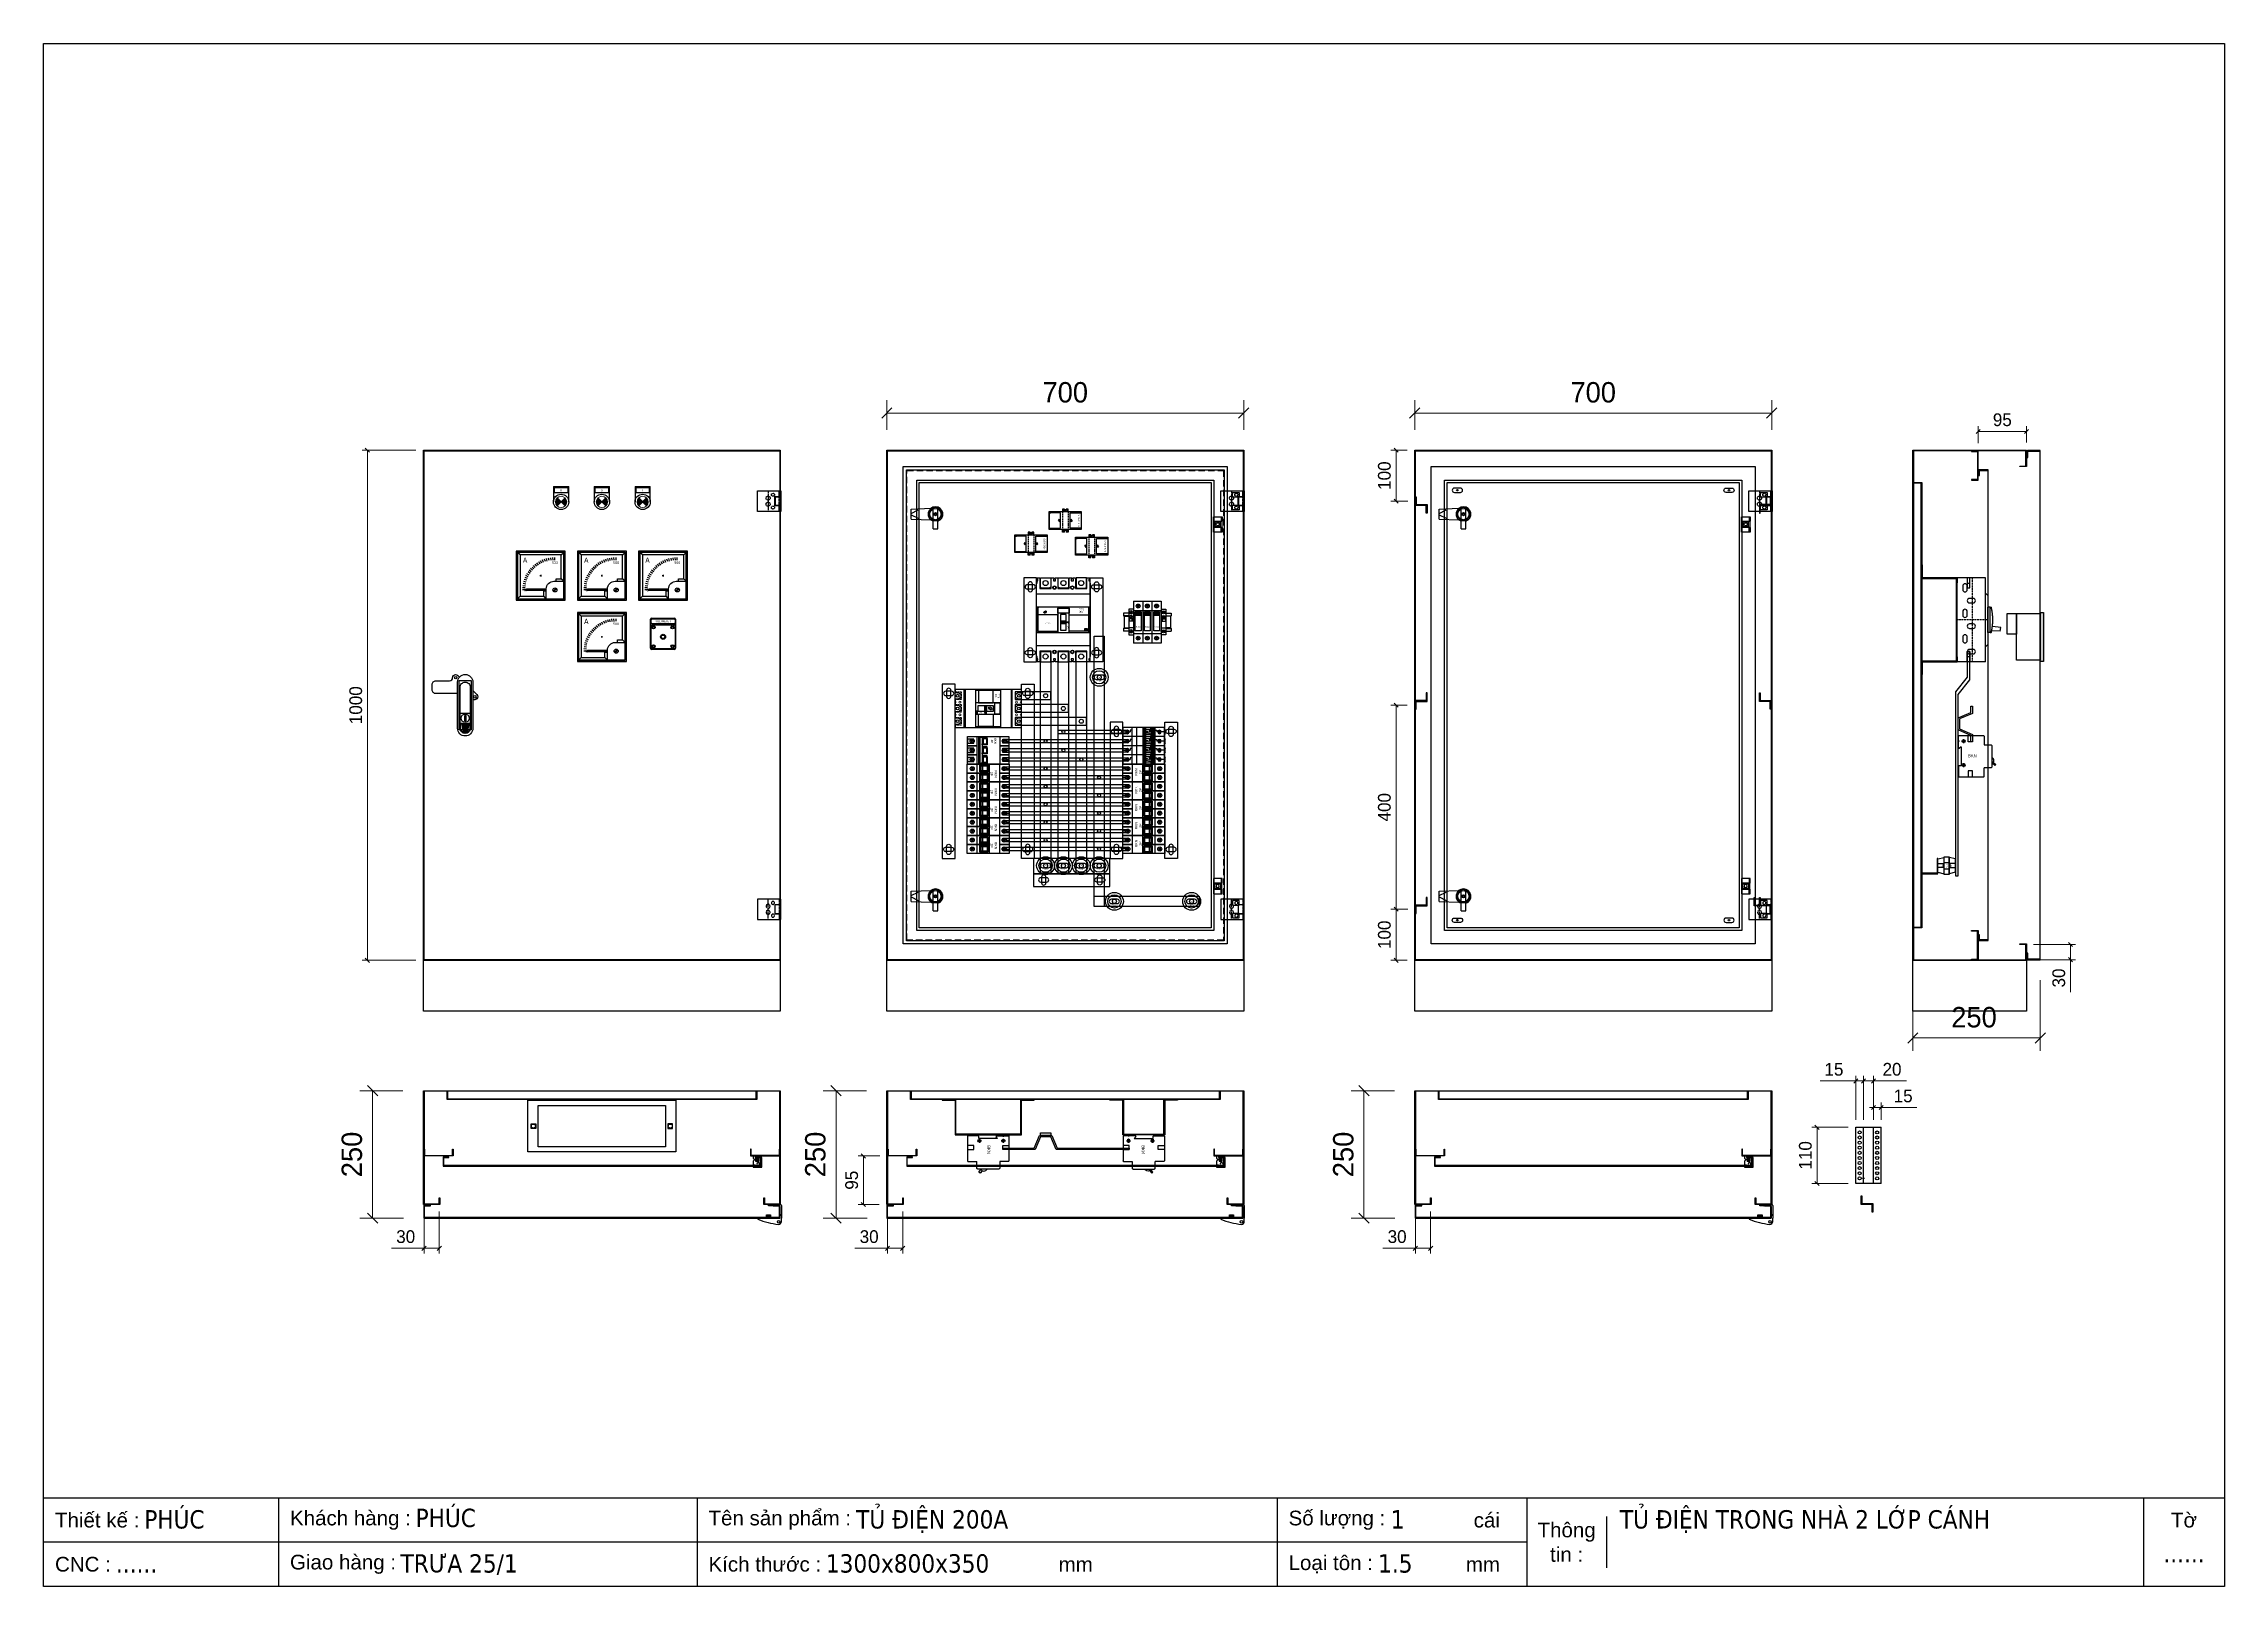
# Model space of a CAD drawing. Header units: millimetres. Extents: x 0 to 4277, y 0 to 3024.
import ezdxf
from ezdxf.enums import TextEntityAlignment as Align

# ---------------------------------------------------------------- set-up
doc = ezdxf.new("R2010")
doc.units = ezdxf.units.MM
for name, pattern in [('ASVLTYPE', [0.75, 0.5, -0.25]), ('DASHED', [0.75, 0.5, -0.25]), ('HIDDEN2', [4.7625, 3.175, -1.5875]), ('HIDDENX2', [19.05, 12.7, -6.35])]:
    doc.linetypes.add(name, pattern=pattern)
for name, color, linetype in [('--4N-THT. MCB-MCCB-ACB', 124, 'Continuous'), ('--8N-THT. FIXING HOLE', 4, 'Continuous'), ('01', 7, 'HIDDEN2'), ('ALPHA', 255, 'Continuous'), ('CNC', 7, 'Continuous'), ('DI', 2, 'Continuous'), ('DIM', 253, 'Continuous'), ('HEATER', 1, 'Continuous'), ('INSIDE', 6, 'Continuous')]:
    doc.layers.add(name, color=color, linetype=linetype)
for name, color, linetype, lineweight in [('07', 5, 'Continuous', 5), ('hw_Continuous', 3, 'Continuous', 13), ('hw_Text', 7, 'Continuous', 13)]:
    doc.layers.add(name, color=color, linetype=linetype, lineweight=lineweight)
doc.styles.add('Arial', font='arial.ttf')
doc.styles.add('Arial-Black', font='txt')
doc.styles.add('Tahoma (Input Text)', font='tahoma.ttf')
doc.styles.add('WD_IEC', font='isocp2.shx')
doc.dimstyles.new('Dim-25', dxfattribs={"dimtxt": 25, "dimasz": 8, "dimexe": 10, "dimexo": 15, "dimgap": 10, "dimtad": 1, "dimdec": 0, "dimtxsty": 'Standard', "dimblk": 'OBLIQUE', "dimcen": 10, "dimclrd": 5, "dimclre": 5, "dimclrt": 3, "dimazin": 3, "dimtfac": 1, "dimtdec": 0, "dimtmove": 0, "dimatfit": 3, "dimldrblk": 'OBLIQUE', "dimlwd": 9, "dimlwe": 9})
doc.dimstyles.new('Dim-40', dxfattribs={"dimtxt": 40, "dimasz": 20, "dimexe": 25, "dimexo": 40, "dimgap": 20, "dimtad": 1, "dimdec": 0, "dimtxsty": 'Standard', "dimblk": 'OBLIQUE', "dimcen": 15, "dimclrd": 5, "dimclre": 5, "dimclrt": 3, "dimazin": 3, "dimtfac": 1, "dimtdec": 0, "dimtmove": 0, "dimatfit": 3, "dimldrblk": 'ARCHTICK', "dimlwd": 9, "dimlwe": 9})

# ---------------------------------------------------------------- blocks, each defined once
blk = doc.blocks.new('khungtenAsean2')
at = {"color": 7}
for p, q in [((2970, -1980), (0, -1980)), ((320, -1980), (320, -2100)), ((890, -1980), (890, -2100)), ((1680, -1980), (1680, -2100)), ((2020, -1980), (2020, -2100)), ((2860, -1980), (2860, -2100)), ((2128.3, -2005), (2128.3, -2075)), ((2020, -2040), (0, -2040))]:
    blk.add_line(p, q, dxfattribs=at)
blk.add_lwpolyline([(0, 0), (2970, 0), (2970, -2100), (0, -2100)], close=True, dxfattribs=at)
at = {"color": 2, "char_height": 20, "style": 'Arial'}
for s, insert, width, attachment_point in [('  Thiết kế :', (0, -2010), 917.634, 4), ('  Khách hàng :', (320, -2010), 917.634, 4), ('  Tên sản phẩm :', (890, -2010), 917.634, 4), ('  Số lượng :', (1680, -2010), 917.634, 4), ('cái', (1947.6, -2010), 917.634, 4), ('Thông\\Ptin :', (2074.2, -2040), 108.311, 5), ('Tờ', (2915, -2010), 110, 5), ('  CNC :', (0, -2070), 917.634, 4), ('  Giao hàng :', (320, -2070), 917.634, 4), ('  Kích thước :', (890, -2070), 917.634, 4), ('mm', (1382.3, -2070), 917.634, 4), ('  Loại tôn :', (1680, -2070), 917.634, 4), ('mm', (1936.9, -2070), 917.634, 4)]:
    blk.add_mtext(s, dxfattribs=dict(at, insert=insert, width=width, attachment_point=attachment_point))
at = {"color": 1, "style": 'Tahoma (Input Text)', "flags": 8}
for tag, p in [('#01', (137.1, -2021.3)), ('#03', (506.6, -2019.3)), ('#05', (1106.6, -2021.3)), ('#07', (1834.7, -2021.3)), ('#09', (2146.7, -2021.3)), ('#02', (98.5, -2081.3)), ('#04', (486.1, -2081.3)), ('#06', (1065.3, -2081.3)), ('#08', (1817.4, -2081.3)), ('#10', (2146.7, -2081.3))]:
    blk.add_attdef(tag, p, '', height=25, dxfattribs=at)
blk.add_attdef('#11', text='', height=25, dxfattribs=at).set_placement((2915, -2067.3), align=Align.CENTER)
blk = doc.blocks.new('Den XANH')
h = blk.add_hatch(color=5)
h.paths.add_polyline_path([(15, 15), (22.8, 7.2, 0.198912), (26, 15, 0.198912), (22.8, 22.8)])
h.paths.add_polyline_path([(15, 15), (7.2, 22.8, 0.198912), (4, 15, 0.198912), (7.2, 7.2)])
at = {"color": 7}
for p, q in [((0, 45), (30, 45)), ((0, 45), (0, 15)), ((30, 15), (30, 45))]:
    blk.add_line(p, q, dxfattribs=at)
blk.add_lwpolyline([(2, 43), (28, 43), (28, 33), (2, 33)], close=True, dxfattribs=at)
blk.add_circle((15, 15), 15, dxfattribs=at)
at = {"layer": '07', "color": 5, "linetype": 'Continuous', "lineweight": 5, "ltscale": 3}
for p, q in [((22.8, 22.8), (7.2, 7.2)), ((7.2, 22.8), (22.8, 7.2))]:
    blk.add_line(p, q, dxfattribs=at)
blk.add_circle((15, 15), 11, dxfattribs=at)
at = {"layer": '01', "color": 2, "linetype": 'Continuous', "lineweight": 5, "style": 'Arial-Black'}
blk.add_attdef('T-SP', text='', height=2.4, dxfattribs=at).set_placement((15.2, 36), align=Align.CENTER)
blk = doc.blocks.new('Den DO')
h = blk.add_hatch(color=1)
h.paths.add_polyline_path([(7.2, 7.2), (15, 15), (7.2, 22.8, 0.198912), (4, 15, 0.198912)])
h.paths.add_polyline_path([(26, 15, 0.198912), (22.8, 22.8), (15, 15), (22.8, 7.2, 0.198912)])
at = {"color": 7}
for p, q in [((0, 45), (30, 45)), ((0, 45), (0, 15)), ((30, 15), (30, 45))]:
    blk.add_line(p, q, dxfattribs=at)
blk.add_lwpolyline([(2, 43), (28, 43), (28, 33), (2, 33)], close=True, dxfattribs=at)
blk.add_circle((15, 15), 15, dxfattribs=at)
at = {"layer": '07', "color": 1, "linetype": 'Continuous', "lineweight": 5, "ltscale": 3}
for p, q in [((22.8, 22.8), (7.2, 7.2)), ((7.2, 22.8), (22.8, 7.2))]:
    blk.add_line(p, q, dxfattribs=at)
blk.add_circle((15, 15), 11, dxfattribs=at)
at = {"layer": '01', "color": 2, "linetype": 'Continuous', "lineweight": 5, "style": 'Arial-Black'}
blk.add_attdef('T-SP', text='', height=2.4, dxfattribs=at).set_placement((15.2, 36), align=Align.CENTER)
blk = doc.blocks.new('Den VANG')
h = blk.add_hatch(color=2)
h.paths.add_polyline_path([(22.8, 7.2, 0.198912), (26, 15, 0.198912), (22.8, 22.8), (15, 15)])
h.paths.add_polyline_path([(7.2, 7.2), (15, 15), (7.2, 22.8, 0.198912), (4, 15, 0.198912)])
at = {"color": 7}
for p, q in [((0, 45), (30, 45)), ((0, 45), (0, 15)), ((30, 15), (30, 45))]:
    blk.add_line(p, q, dxfattribs=at)
blk.add_lwpolyline([(2, 43), (28, 43), (28, 33), (2, 33)], close=True, dxfattribs=at)
blk.add_circle((15, 15), 15, dxfattribs=at)
at = {"layer": '07', "color": 2, "linetype": 'Continuous', "lineweight": 5, "ltscale": 3}
for p, q in [((22.8, 22.8), (7.2, 7.2)), ((7.2, 22.8), (22.8, 7.2))]:
    blk.add_line(p, q, dxfattribs=at)
blk.add_circle((15, 15), 11, dxfattribs=at)
at = {"layer": '01', "color": 2, "linetype": 'Continuous', "lineweight": 5, "style": 'Arial-Black'}
blk.add_attdef('T-SP', text='', height=2.4, dxfattribs=at).set_placement((15.2, 36), align=Align.CENTER)
blk = doc.blocks.new('Ampere-Meter-front')
at = {"color": 6}
for p, q in [((-40.5, 40.5), (-45.5, 45.5)), ((40.5, 40.5), (45.5, 45.5)), ((-24.5, -2.1), (-29, 0.1)), ((-22.7, 1.2), (-27, 3.8)), ((-20.6, 4.5), (-24.8, 7.3)), ((-18.4, 7.6), (-22.4, 10.7)), ((-16, 10.6), (-19.7, 13.9)), ((-13.4, 13.4), (-16.9, 16.9)), ((-10.6, 16), (-13.9, 19.7)), ((-7.6, 18.4), (-10.7, 22.4)), ((-4.5, 20.6), (-7.3, 24.8)), ((-1.2, 22.7), (-3.8, 27)), ((-1.5, 0), (1.5, 0)), ((2.1, 24.5), (-0.1, 29)), ((0, 1.5), (0, -1.5)), ((5.6, 26), (3.7, 30.7)), ((9.2, 27.4), (7.6, 32.1)), ((12.9, 28.5), (11.6, 33.3)), ((16.6, 29.4), (15.6, 34.3)), ((20.4, 30), (19.7, 35)), ((24.2, 30.4), (23.8, 35.4)), ((28, 30.5), (28, 35.5)), ((-40.5, -40.5), (-45.5, -45.5)), ((-30.5, -28), (-35.5, -28)), ((-30.5, -28), (-35.5, -28)), ((-30.4, -24.2), (-35.4, -23.8)), ((-30, -20.4), (-35, -19.7)), ((-29.4, -16.6), (-34.3, -15.6)), ((-28.5, -12.9), (-33.3, -11.6)), ((-27.4, -9.2), (-32.1, -7.6)), ((-26, -5.6), (-30.7, -3.7)), ((-30.5, -28), (-28.1, -26.8)), ((-30.5, -28), (-28.1, -29.2)), ((11, -26.8), (-28.1, -26.8)), ((11, -29.2), (-28.1, -29.2)), ((11, -30.5), (6, -30.5)), ((11, -45.5), (6, -40.5)), ((30.2, -24.7), (24.7, -30.2)), ((31.3, -25.8), (25.8, -31.3)), ((30.5, -11), (30.5, -6)), ((45.5, -11), (40.5, -6))]:
    blk.add_line(p, q, dxfattribs=at)
for points in [[(-48, -48), (48, -48), (48, 48), (-48, 48)], [(-45.5, -45.5), (45.5, -45.5), (45.5, 45.5), (-45.5, 45.5)]]:
    blk.add_lwpolyline(points, close=True, dxfattribs=at)
for points in [[(40.5, -6), (40.5, 40.5), (-40.5, 40.5), (-40.5, -40.5), (6, -40.5)], [(6, -40.5), (6, -30.5)], [(30.5, -6), (40.5, -6)]]:
    blk.add_lwpolyline(points, dxfattribs=at)
blk.add_lwpolyline([(11, -45.5), (11, -26, -0.414214), (26, -11), (45.5, -11)], format="xyb", dxfattribs=at)
blk.add_circle((28, -28), 4, dxfattribs=at)
at = {"color": 6, "style": 'Tahoma (Input Text)'}
for tag, height, p in [('BEW-96', 10, (-30.5, 30.5)), ('MAX', 5, (28, 25.5)), ('O', 5, (-30.5, -28))]:
    blk.add_attdef(tag, text='', height=height, dxfattribs=at).set_placement(p, align=Align.MIDDLE_CENTER)
blk = doc.blocks.new('A$C2CD672AE')
at = {"color": 6}
for p, q in [((0, 2), (0, 59)), ((1, 52), (1, 58)), ((1, 3), (1, 46)), ((2, 61), (47, 61)), ((3, 60), (46, 60)), ((46, 50), (3, 50)), ((3, 48), (46, 48)), ((48, 58), (48, 52)), ((48, 46), (48, 3)), ((49, 59), (49, 2)), ((47, 0), (2, 0)), ((46, 1), (3, 1))]:
    blk.add_line(p, q, dxfattribs=at)
for centre, radius in [((6, 43), 2), ((43, 43), 2), ((6, 6), 2), ((24.5, 24.5), 3.5), ((43, 6), 2)]:
    blk.add_circle(centre, radius, dxfattribs=at)
for centre, start, end in [((2, 59), 90, 180), ((3, 58), 90, 180), ((3, 52), 180, 270), ((3, 46), 90, 180), ((46, 58), 0, 90), ((46, 52), 270, 0), ((46, 46), 0, 90), ((47, 59), 0, 90), ((2, 2), 180, 270), ((3, 3), 180, 270), ((46, 3), 270, 0), ((47, 2), 270, 0)]:
    blk.add_arc(centre, 2, start, end, dxfattribs=at)
at = {"color": 6, "insert": (24.5, 55), "char_height": 4, "width": 47, "attachment_point": 5}
blk.add_mtext('{\\fTahoma|b0|i0|c0|p34;VOLTMETER}', dxfattribs=at)
blk = doc.blocks.new('*D1')
at = {"color": 0, "linetype": 'ByBlock', "lineweight": -2}
for p, q in [((638.9, 2223.2), (630.9, 2231.2)), ((630.9, 1231.2), (638.9, 1223.2))]:
    blk.add_line(p, q, dxfattribs=at)
at = {"layer": 'Defpoints', "color": 0, "transparency": 16777216}
for p in [(744.8, 2227.2), (634.9, 1227.2), (744.8, 1227.2)]:
    blk.add_point(p, dxfattribs=at)
at = {"layer": 'DIM', "color": 5, "lineweight": 9, "transparency": 16777216}
for p, q in [((729.8, 2227.2), (624.9, 2227.2)), ((634.9, 2227.2), (634.9, 1227.2)), ((729.8, 1227.2), (624.9, 1227.2))]:
    blk.add_line(p, q, dxfattribs=at)
at = {"layer": 'DIM', "color": 3, "transparency": 16777216, "insert": (612.2, 1727.2), "char_height": 25, "attachment_point": 5, "rotation": 90}
blk.add_mtext('1000', dxfattribs=at)
blk = doc.blocks.new('_Oblique')
at = {"color": 0, "linetype": 'ByBlock', "lineweight": -2}
blk.add_line((-0.5, -0.5), (0.5, 0.5), dxfattribs=at)
blk = doc.blocks.new('AB301-2-1')
at = {"linetype": 'Continuous'}
h = blk.add_hatch(dxfattribs=at)
h.set_pattern_fill('ACAD_ISO09W100', color=1, scale=0.2)
h.set_pattern_definition([(0, (-368.0181, 398.3814), (0, 1), [4.8, -0.6, 1.2, -0.6, 1.2, -0.6])])
h.paths.add_polyline_path([(-4.1, -88.5, 0.118404), (0, -89.5, 0.118404), (4.1, -88.5), (7, -72), (-7, -72)])
at = {"color": 1, "linetype": 'Continuous'}
for p, q in [((-10, -50.5), (10, -50.5)), ((-7, -72), (7, -72)), ((-7, -72), (-4.1, -88.5)), ((7, -72), (4.1, -88.5))]:
    blk.add_line(p, q, dxfattribs=at)
for points in [[(-15, -12.5), (-57.5, -12.5, -0.414214), (-65, -5), (-65, 5, -0.414214), (-57.5, 12.5), (-30.7, 12.5, 0.414214), (-24.7, 18.5), (-24.7, 18.7)], [(-24.7, 18.7, -0.198912), (-23, 23), (-23, 23, -0.414214), (-14.5, 23), (-11.3, 19.8)], [(15, -6.5), (23, -14.5, -0.414214), (23, -23), (23, -23, -0.381561), (15, -23.4, -0.381561)]]:
    blk.add_lwpolyline(points, format="xyb", dxfattribs=at)
for points in [[(0, 25), (0, 25, -0.414214), (15, 10), (15, -80.5, -0.414214), (0, -95.5), (0, -95.5, -0.414214), (-15, -80.5), (-15, 10, -0.414214)], [(0, 10, -0.414214), (10, 0), (10, -80.5, -0.414214), (0, -90.5, -0.414214), (-10, -80.5), (-10, 0, -0.414214)], [(9, -72.5), (9, -80.5, -0.414214), (0, -89.5, -0.414214), (-9, -80.5), (-9, -72.5, -0.414214), (-7, -70.5), (7, -70.5, -0.414214)]]:
    blk.add_lwpolyline(points, format="xyb", close=True, dxfattribs=at)
at = {"color": 2, "linetype": 'Continuous'}
blk.add_lwpolyline([(-12, 13.3), (12, 13.3), (12, -83.7), (-12, -83.7)], close=True, dxfattribs=at)
at = {"color": 1, "linetype": 'Continuous'}
blk.add_lwpolyline([(-1, -55.5), (1, -55.5), (1, -65.5), (-1, -65.5)], close=True, dxfattribs=at)
for centre, radius in [((-18.7, 18.7), 2.5), ((18.7, -18.7), 2.5), ((0, -60.5), 8)]:
    blk.add_circle(centre, radius, dxfattribs=at)
blk = doc.blocks.new('HL044-1.3-C')
at = {"color": 1, "linetype": 'HIDDEN2', "ltscale": 0.5}
for p, q in [((-25, 40), (-25, 0)), ((-3, 0), (-3, 40))]:
    blk.add_line(p, q, dxfattribs=at)
at = {"color": 1}
for p, q in [((-12, 29), (0, 29)), ((-12, 11), (-12, 29)), ((0, 11), (-12, 11)), ((-11, 28.5), (0, 28.5)), ((-11, 28.5), (-11, 11.5)), ((0, 11.5), (-11, 11.5))]:
    blk.add_line(p, q, dxfattribs=at)
blk.add_lwpolyline([(-46, 40), (0, 40), (0, 0), (-46, 0)], close=True, dxfattribs=at)
at = {"color": 1, "linetype": 'HIDDEN2', "ltscale": 0.5}
for centre, radius in [((-25, 26), 4), ((-25, 14), 4), ((-15.5, 32.5), 3), ((-15.5, 7.5), 3)]:
    blk.add_circle(centre, radius, dxfattribs=at)
blk = doc.blocks.new('SDGFGHGHG')
at = {"layer": 'HEATER'}
for p, q in [((860892.9, 570780.5), (860931.6, 570782)), ((860935.9, 570742), (860935.9, 570784.3)), ((860944.9, 570742), (860944.9, 570784.3)), ((860892.9, 570760.5), (860892.9, 570780.5)), ((860892.9, 570771.9), (860906.3, 570778.7)), ((860892.9, 570769.1), (860906.3, 570762.4)), ((860892.9, 570760.5), (860931.6, 570759.1)), ((860935.9, 570742), (860944.9, 570742)), ((860937.5, 570771.3), (860939.5, 570771.3)), ((860937.5, 570769.8), (860939.5, 570769.8)), ((860939.5, 570773.5), (860939.5, 570771.3)), ((860939.5, 570769.8), (860939.5, 570767.6)), ((860941.3, 570773.5), (860941.3, 570771.3)), ((860941.3, 570771.3), (860943.4, 570771.3)), ((860941.3, 570769.8), (860941.3, 570767.6)), ((860941.3, 570769.8), (860943.4, 570769.8))]:
    blk.add_line(p, q, dxfattribs=at)
blk.add_circle((860940.4, 570770.5), 3.08, dxfattribs=at)
blk.add_arc((860940.4, 570770.5), 14.5, 288.08, 251.92, dxfattribs=at)
blk = doc.blocks.new('SĐFHGGH')
at = {"layer": 'HEATER'}
for points in [[(860928.8, 570702.4), (860927.4, 570702.4), (860927.4, 570708.4), (860928.8, 570708.4)], [(860943.4, 570717), (860943.4, 570718.4), (860937.4, 570718.4), (860937.4, 570717)], [(860952.1, 570702.4), (860953.4, 570702.4), (860953.4, 570708.4), (860952.1, 570708.4)], [(860943.4, 570693.8), (860943.4, 570692.4), (860937.4, 570692.4), (860937.4, 570693.8)]]:
    blk.add_lwpolyline(points, dxfattribs=at)
for start, end in [(104.4775, 165.5225), (194.4775, 255.5225), (14.4775, 75.5225), (284.4775, 345.5225)]:
    blk.add_arc((860940.4, 570705.4), 12, start, end, dxfattribs=at)
blk = doc.blocks.new('MS722')
for name, p in [('SDGFGHGHG', (-860940.4, -570770.5)), ('SĐFHGGH', (-860940.4, -570705.4))]:
    blk.add_blockref(name, p)
blk = doc.blocks.new('HL003-2-2')
at = {"color": 1}
for p, q in [((15, 21), (15, 12)), ((15, -9), (15, 0)), ((16, 12), (17, 12)), ((16, 0), (17, 0))]:
    blk.add_line(p, q, dxfattribs=at)
blk.add_lwpolyline([(17, 0), (17, -9), (0, -9), (0, 21), (17, 21), (17, 12)], dxfattribs=at)
blk.add_lwpolyline([(0, 12), (16, 12), (16, 0), (0, 0)], close=True, dxfattribs=at)
blk.add_circle((8, 6), 3, dxfattribs=at)
blk = doc.blocks.new('*D2')
at = {"color": 0, "linetype": 'ByBlock', "lineweight": -2}
for p, q in [((1663.6, 2309.9), (1643.6, 2289.9)), ((2343.6, 2289.9), (2363.6, 2309.9))]:
    blk.add_line(p, q, dxfattribs=at)
at = {"layer": 'Defpoints', "color": 0, "transparency": 16777216}
for p in [(2353.6, 2299.9), (1653.6, 2227.2), (2353.6, 2227.2)]:
    blk.add_point(p, dxfattribs=at)
at = {"layer": 'DIM', "color": 5, "lineweight": 9, "transparency": 16777216}
for p, q in [((1653.6, 2267.2), (1653.6, 2324.9)), ((2353.6, 2267.2), (2353.6, 2324.9)), ((1653.6, 2299.9), (2353.6, 2299.9))]:
    blk.add_line(p, q, dxfattribs=at)
at = {"layer": 'DIM', "color": 3, "transparency": 16777216, "insert": (2003.6, 2340.3), "char_height": 40, "attachment_point": 5}
blk.add_mtext('700', dxfattribs=at)
blk = doc.blocks.new('_ArchTick')
at = {"color": 0, "const_width": 0.15}
blk.add_lwpolyline([(-0.5, -0.5), (0.5, 0.5)], dxfattribs=at)
blk = doc.blocks.new('*D3')
at = {"color": 0, "linetype": 'ByBlock', "lineweight": -2}
for p, q in [((2699, 2309.9), (2679, 2289.9)), ((3379, 2289.9), (3399, 2309.9))]:
    blk.add_line(p, q, dxfattribs=at)
at = {"layer": 'Defpoints', "color": 0, "transparency": 16777216}
for p in [(3389, 2299.9), (2689, 2227.2), (3389, 2227.2)]:
    blk.add_point(p, dxfattribs=at)
at = {"layer": 'DIM', "color": 5, "lineweight": 9, "transparency": 16777216}
for p, q in [((2689, 2267.2), (2689, 2324.9)), ((3389, 2267.2), (3389, 2324.9)), ((2689, 2299.9), (3389, 2299.9))]:
    blk.add_line(p, q, dxfattribs=at)
at = {"layer": 'DIM', "color": 3, "transparency": 16777216, "insert": (3039, 2340.3), "char_height": 40, "attachment_point": 5}
blk.add_mtext('700', dxfattribs=at)
blk = doc.blocks.new('HL044-1.3-B')
h = blk.add_hatch()
h.set_pattern_fill('ANSI31', color=1, scale=0.3, style=0)
h.set_pattern_definition([(45, (-80982.31925, -42991.2648), (-0.673519209, 0.673519209), [])])
h.paths.add_polyline_path([(-15.5, 27), (-15.5, 24), (-9.5, 24), (-9.5, 27)])
at = {"color": 1}
for p, q in [((0, 0), (-43, 0)), ((-43, 0), (-43, -2)), ((-25, 6.5), (-25, 0)), ((-25, 6.5), (-19, 5.9)), ((-25, 5.5), (-19, 4.9)), ((-25, 4.5), (-19, 3.9)), ((-25, 3.5), (-19, 2.9)), ((-25, 2.5), (-19, 1.9)), ((-25, 1.5), (-19, 0.9)), ((-25, 0.5), (-19.7, 0)), ((-22, 24), (-22, 27)), ((-22, 27), (1, 27)), ((-1, 24), (-22, 24)), ((-19, 6.5), (-19, 0)), ((-15.5, 24), (-15.5, 27)), ((-9.5, 24), (-9.5, 27)), ((0, 23), (0, 0)), ((0, 7.5), (3, 7.5)), ((0, 6), (3, 6)), ((3, 25), (3, 0)), ((3, -6.5), (3, 0))]:
    blk.add_line(p, q, dxfattribs=at)
blk.add_lwpolyline([(-26, 6.5), (-18, 6.5), (-18, 0), (-26, 0)], close=True, dxfattribs=at)
blk.add_circle((-2.3, -7), 2.55, dxfattribs=at)
for centre, radius, start, end in [((-1, 23), 1, 0, 90), ((1, 25), 2, 0, 90), ((15.4, 147.7), 160.7, 248.6705, 263.5901), ((-2.5, -6.5), 5.5, 270, 0)]:
    blk.add_arc(centre, radius, start, end, dxfattribs=at)
blk = doc.blocks.new('*D4')
at = {"color": 0, "linetype": 'ByBlock', "lineweight": -2}
for p, q in [((2694.2, 666.6), (2686.2, 658.6)), ((2716.2, 658.6), (2724.2, 666.6))]:
    blk.add_line(p, q, dxfattribs=at)
at = {"layer": 'Defpoints', "color": 0, "transparency": 16777216}
for p in [(2690.2, 749.8), (2720.2, 749.8), (2690.2, 662.6)]:
    blk.add_point(p, dxfattribs=at)
at = {"layer": 'DIM', "color": 5, "lineweight": 9, "transparency": 16777216}
for p, q in [((2690.2, 734.8), (2690.2, 652.6)), ((2720.2, 734.8), (2720.2, 652.6)), ((2690.2, 662.6), (2626.5, 662.6)), ((2720.2, 662.6), (2690.2, 662.6))]:
    blk.add_line(p, q, dxfattribs=at)
at = {"layer": 'DIM', "color": 3, "transparency": 16777216, "insert": (2654.4, 685.4), "char_height": 25, "attachment_point": 5}
blk.add_mtext('30', dxfattribs=at)
blk = doc.blocks.new('*D5')
at = {"color": 0, "linetype": 'ByBlock', "lineweight": -2}
for p, q in [((2599.4, 961.6), (2579.4, 981.6)), ((2579.4, 731.6), (2599.4, 711.6))]:
    blk.add_line(p, q, dxfattribs=at)
at = {"layer": 'Defpoints', "color": 0, "transparency": 16777216}
for p in [(2689, 971.6), (2589.4, 721.6), (2690.2, 721.6)]:
    blk.add_point(p, dxfattribs=at)
at = {"layer": 'DIM', "color": 5, "lineweight": 9, "transparency": 16777216}
for p, q in [((2649, 971.6), (2564.4, 971.6)), ((2589.4, 971.6), (2589.4, 721.6)), ((2650.2, 721.6), (2564.4, 721.6))]:
    blk.add_line(p, q, dxfattribs=at)
at = {"layer": 'DIM', "color": 3, "transparency": 16777216, "insert": (2549, 846.6), "char_height": 40, "attachment_point": 5, "rotation": 90}
blk.add_mtext('250', dxfattribs=at)
blk = doc.blocks.new('*D6')
at = {"color": 0, "linetype": 'ByBlock', "lineweight": -2}
for p, q in [((3978.8, 1254.4), (3970.8, 1262.4)), ((3970.8, 1232.4), (3978.8, 1224.4))]:
    blk.add_line(p, q, dxfattribs=at)
at = {"layer": 'Defpoints', "color": 0, "transparency": 16777216}
for p in [(3887.6, 1258.4), (3887.6, 1228.4), (3974.8, 1228.4)]:
    blk.add_point(p, dxfattribs=at)
at = {"layer": 'DIM', "color": 5, "lineweight": 9, "transparency": 16777216}
for p, q in [((3902.6, 1258.4), (3984.8, 1258.4)), ((3974.8, 1258.4), (3974.8, 1228.4)), ((3902.6, 1228.4), (3984.8, 1228.4)), ((3974.8, 1228.4), (3974.8, 1164.7))]:
    blk.add_line(p, q, dxfattribs=at)
at = {"layer": 'DIM', "color": 3, "transparency": 16777216, "insert": (3952.1, 1192.5), "char_height": 25, "attachment_point": 5, "rotation": 90}
blk.add_mtext('30', dxfattribs=at)
blk = doc.blocks.new('*D7')
at = {"color": 0, "linetype": 'ByBlock', "lineweight": -2}
for p, q in [((3675.8, 1085), (3655.8, 1065)), ((3905.8, 1065), (3925.8, 1085))]:
    blk.add_line(p, q, dxfattribs=at)
at = {"layer": 'Defpoints', "color": 0, "transparency": 16777216}
for p in [(3665.8, 1227.2), (3915.8, 1228.4), (3915.8, 1075)]:
    blk.add_point(p, dxfattribs=at)
at = {"layer": 'DIM', "color": 5, "lineweight": 9, "transparency": 16777216}
for p, q in [((3665.8, 1187.2), (3665.8, 1050)), ((3915.8, 1188.4), (3915.8, 1050)), ((3665.8, 1075), (3915.8, 1075))]:
    blk.add_line(p, q, dxfattribs=at)
at = {"layer": 'DIM', "color": 3, "transparency": 16777216, "insert": (3785.8, 1115.4), "char_height": 40, "attachment_point": 5}
blk.add_mtext('250', dxfattribs=at)
blk = doc.blocks.new('HL003-2-3')
h = blk.add_hatch()
h.set_pattern_fill('ANSI31', color=2, scale=0.5, style=0)
h.set_pattern_definition([(45, (8435.407, 86016.9664), (-1.122532015, 1.122532015), [])])
h.paths.add_polyline_path([(11, 10), (5, 10), (5, 0), (11, 0)])
at = {"color": 1}
for p, q in [((0, 22), (17, 22)), ((0, 20), (0, 22)), ((0, 20), (15, 20)), ((4, 18), (0, 18)), ((0, 10), (0, 18)), ((0, 10), (8, 3)), ((0, 4), (3.4, 7)), ((0, 0), (0, 4)), ((16, 0), (0, 0)), ((4, 20), (4, 18)), ((17, 3), (8, 3)), ((15, 20), (15, 3)), ((16, 3), (16, 0)), ((17, 22), (17, 3))]:
    blk.add_line(p, q, dxfattribs=at)
at = {"color": 2}
blk.add_lwpolyline([(5, 10), (11, 10), (11, 0), (5, 0)], close=True, dxfattribs=at)
at = {"color": 1}
blk.add_circle((10, 16), 3, dxfattribs=at)
blk.add_circle((10, 16), 3, dxfattribs=at)
blk = doc.blocks.new('*D8')
at = {"color": 0, "linetype": 'ByBlock', "lineweight": -2}
for p, q in [((1658.8, 666.6), (1650.8, 658.6)), ((1680.8, 658.6), (1688.8, 666.6))]:
    blk.add_line(p, q, dxfattribs=at)
at = {"layer": 'Defpoints', "color": 0, "transparency": 16777216}
for p in [(1654.8, 749.8), (1684.8, 749.8), (1654.8, 662.6)]:
    blk.add_point(p, dxfattribs=at)
at = {"layer": 'DIM', "color": 5, "lineweight": 9, "transparency": 16777216}
for p, q in [((1654.8, 734.8), (1654.8, 652.6)), ((1684.8, 734.8), (1684.8, 652.6)), ((1654.8, 662.6), (1591.1, 662.6)), ((1684.8, 662.6), (1654.8, 662.6))]:
    blk.add_line(p, q, dxfattribs=at)
at = {"layer": 'DIM', "color": 3, "transparency": 16777216, "insert": (1619, 685.4), "char_height": 25, "attachment_point": 5}
blk.add_mtext('30', dxfattribs=at)
blk = doc.blocks.new('*D9')
at = {"color": 0, "linetype": 'ByBlock', "lineweight": -2}
for p, q in [((1564, 961.6), (1544, 981.6)), ((1544, 731.6), (1564, 711.6))]:
    blk.add_line(p, q, dxfattribs=at)
at = {"layer": 'Defpoints', "color": 0, "transparency": 16777216}
for p in [(1653.6, 971.6), (1554, 721.6), (1654.8, 721.6)]:
    blk.add_point(p, dxfattribs=at)
at = {"layer": 'DIM', "color": 5, "lineweight": 9, "transparency": 16777216}
for p, q in [((1613.6, 971.6), (1529, 971.6)), ((1554, 971.6), (1554, 721.6)), ((1614.8, 721.6), (1529, 721.6))]:
    blk.add_line(p, q, dxfattribs=at)
at = {"layer": 'DIM', "color": 3, "transparency": 16777216, "insert": (1513.6, 846.6), "char_height": 40, "attachment_point": 5, "rotation": 90}
blk.add_mtext('250', dxfattribs=at)
blk = doc.blocks.new('ovan8.5x20')
at = {"layer": 'CNC', "color": 2, "lineweight": -3}
for p, q in [((5.7, 4.2), (-5.8, 4.2)), ((-5.8, -4.2), (5.7, -4.2))]:
    blk.add_line(p, q, dxfattribs=at)
for centre, start, end in [((-5.8, 0), 90, 270), ((5.7, 0), 270, 90)]:
    blk.add_arc(centre, 4.25, start, end, dxfattribs=at)
blk = doc.blocks.new('*D10')
at = {"color": 0, "linetype": 'ByBlock', "lineweight": -2}
for p, q in [((3797.8, 2267.9), (3789.8, 2259.9)), ((3884.8, 2259.9), (3892.8, 2267.9))]:
    blk.add_line(p, q, dxfattribs=at)
at = {"layer": 'Defpoints', "color": 0, "transparency": 16777216}
for p in [(3793.8, 2226), (3888.8, 2263.9), (3888.8, 2227.2)]:
    blk.add_point(p, dxfattribs=at)
at = {"layer": 'DIM', "color": 5, "lineweight": 9, "transparency": 16777216}
for p, q in [((3793.8, 2241), (3793.8, 2273.9)), ((3888.8, 2242.2), (3888.8, 2273.9)), ((3793.8, 2263.9), (3888.8, 2263.9))]:
    blk.add_line(p, q, dxfattribs=at)
at = {"layer": 'DIM', "color": 3, "transparency": 16777216, "insert": (3841.3, 2286.6), "char_height": 25, "attachment_point": 5}
blk.add_mtext('95', dxfattribs=at)
blk = doc.blocks.new('f2dauxuoi')
at = {"layer": 'CNC', "color": 2, "lineweight": -3}
blk.add_circle((0, 0), 1, dxfattribs=at)
blk = doc.blocks.new('*D11')
at = {"color": 0, "linetype": 'ByBlock', "lineweight": -2}
for p, q in [((3549.9, 986.6), (3557.9, 994.6)), ((3572.9, 994.6), (3564.9, 986.6))]:
    blk.add_line(p, q, dxfattribs=at)
at = {"layer": 'Defpoints', "color": 0, "transparency": 16777216}
for p in [(3553.9, 990.6), (3553.9, 899.8), (3568.9, 899.8)]:
    blk.add_point(p, dxfattribs=at)
at = {"layer": 'DIM', "color": 5, "lineweight": 9, "transparency": 16777216}
for p, q in [((3553.9, 990.6), (3484.3, 990.6)), ((3553.9, 914.8), (3553.9, 1000.6)), ((3568.9, 990.6), (3553.9, 990.6)), ((3568.9, 914.8), (3568.9, 1000.6)), ((3568.9, 990.6), (3576.9, 990.6))]:
    blk.add_line(p, q, dxfattribs=at)
at = {"layer": 'DIM', "color": 3, "transparency": 16777216, "insert": (3511.1, 1013.4), "char_height": 25, "attachment_point": 5}
blk.add_mtext('15', dxfattribs=at)
blk = doc.blocks.new('*D12')
at = {"color": 0, "linetype": 'ByBlock', "lineweight": -2}
for p, q in [((3572.9, 994.6), (3564.9, 986.6)), ((3584.9, 986.6), (3592.9, 994.6))]:
    blk.add_line(p, q, dxfattribs=at)
at = {"layer": 'Defpoints', "color": 0, "transparency": 16777216}
for p in [(3588.9, 990.6), (3568.9, 899.8), (3588.9, 899.8)]:
    blk.add_point(p, dxfattribs=at)
at = {"layer": 'DIM', "color": 5, "lineweight": 9, "transparency": 16777216}
for p, q in [((3568.9, 914.8), (3568.9, 1000.6)), ((3568.9, 990.6), (3588.9, 990.6)), ((3588.9, 914.8), (3588.9, 1000.6)), ((3588.9, 990.6), (3653.1, 990.6))]:
    blk.add_line(p, q, dxfattribs=at)
at = {"layer": 'DIM', "color": 3, "transparency": 16777216, "insert": (3625, 1013.4), "char_height": 25, "attachment_point": 5}
blk.add_mtext('20', dxfattribs=at)
blk = doc.blocks.new('*D13')
at = {"color": 0, "linetype": 'ByBlock', "lineweight": -2}
for p, q in [((3481.9, 895.8), (3473.9, 903.8)), ((3473.9, 793.8), (3481.9, 785.8))]:
    blk.add_line(p, q, dxfattribs=at)
at = {"layer": 'Defpoints', "color": 0, "transparency": 16777216}
for p in [(3553.9, 899.8), (3477.9, 789.8), (3553.9, 789.8)]:
    blk.add_point(p, dxfattribs=at)
at = {"layer": 'DIM', "color": 5, "lineweight": 9, "transparency": 16777216}
for p, q in [((3538.9, 899.8), (3467.9, 899.8)), ((3477.9, 899.8), (3477.9, 789.8)), ((3538.9, 789.8), (3467.9, 789.8))]:
    blk.add_line(p, q, dxfattribs=at)
at = {"layer": 'DIM', "color": 3, "transparency": 16777216, "insert": (3455.1, 844.8), "char_height": 25, "attachment_point": 5, "rotation": 90}
blk.add_mtext('110', dxfattribs=at)
blk = doc.blocks.new('*D14')
at = {"color": 0, "linetype": 'ByBlock', "lineweight": -2}
for p, q in [((3584.9, 934.5), (3592.9, 942.5)), ((3607.9, 942.5), (3599.9, 934.5))]:
    blk.add_line(p, q, dxfattribs=at)
at = {"layer": 'Defpoints', "color": 0, "transparency": 16777216}
for p in [(3588.9, 899.8), (3603.9, 938.5), (3603.9, 899.8)]:
    blk.add_point(p, dxfattribs=at)
at = {"layer": 'DIM', "color": 5, "lineweight": 9, "transparency": 16777216}
for p, q in [((3588.9, 914.8), (3588.9, 948.5)), ((3603.9, 914.8), (3603.9, 948.5)), ((3588.9, 938.5), (3580.9, 938.5)), ((3588.9, 938.5), (3603.9, 938.5)), ((3603.9, 938.5), (3673.6, 938.5))]:
    blk.add_line(p, q, dxfattribs=at)
at = {"layer": 'DIM', "color": 3, "transparency": 16777216, "insert": (3646.8, 961.2), "char_height": 25, "attachment_point": 5}
blk.add_mtext('15', dxfattribs=at)
blk = doc.blocks.new('*D15')
at = {"color": 0, "linetype": 'ByBlock', "lineweight": -2}
for p, q in [((2656.3, 2223.2), (2648.3, 2231.2)), ((2648.3, 2131.2), (2656.3, 2123.2))]:
    blk.add_line(p, q, dxfattribs=at)
at = {"layer": 'Defpoints', "color": 0, "transparency": 16777216}
for p in [(2689, 2227.2), (2652.3, 2127.2), (2690.2, 2127.2)]:
    blk.add_point(p, dxfattribs=at)
at = {"layer": 'DIM', "color": 5, "lineweight": 9, "transparency": 16777216}
for p, q in [((2674, 2227.2), (2642.3, 2227.2)), ((2652.3, 2227.2), (2652.3, 2127.2)), ((2675.2, 2127.2), (2642.3, 2127.2))]:
    blk.add_line(p, q, dxfattribs=at)
at = {"layer": 'DIM', "color": 3, "transparency": 16777216, "insert": (2629.5, 2177.2), "char_height": 25, "attachment_point": 5, "rotation": 90}
blk.add_mtext('100', dxfattribs=at)
blk = doc.blocks.new('*D16')
at = {"color": 0, "linetype": 'ByBlock', "lineweight": -2}
for p, q in [((2656.3, 1323.2), (2648.3, 1331.2)), ((2648.3, 1231.2), (2656.3, 1223.2))]:
    blk.add_line(p, q, dxfattribs=at)
at = {"layer": 'Defpoints', "color": 0, "transparency": 16777216}
for p in [(2652.3, 1327.2), (2690.2, 1327.2), (2689, 1227.2)]:
    blk.add_point(p, dxfattribs=at)
at = {"layer": 'DIM', "color": 5, "lineweight": 9, "transparency": 16777216}
for p, q in [((2675.2, 1327.2), (2642.3, 1327.2)), ((2652.3, 1227.2), (2652.3, 1327.2)), ((2674, 1227.2), (2642.3, 1227.2))]:
    blk.add_line(p, q, dxfattribs=at)
at = {"layer": 'DIM', "color": 3, "transparency": 16777216, "insert": (2629.5, 1277.2), "char_height": 25, "attachment_point": 5, "rotation": 90}
blk.add_mtext('100', dxfattribs=at)
blk = doc.blocks.new('*D17')
at = {"color": 0, "linetype": 'ByBlock', "lineweight": -2}
for p, q in [((2656.3, 1723.2), (2648.3, 1731.2)), ((2648.3, 1331.2), (2656.3, 1323.2))]:
    blk.add_line(p, q, dxfattribs=at)
at = {"layer": 'Defpoints', "color": 0, "transparency": 16777216}
for p in [(2652.3, 1727.2), (2689, 1727.2), (2646.2, 1327.2)]:
    blk.add_point(p, dxfattribs=at)
at = {"layer": 'DIM', "color": 5, "lineweight": 9, "transparency": 16777216}
for p, q in [((2674, 1727.2), (2642.3, 1727.2)), ((2652.3, 1327.2), (2652.3, 1727.2)), ((2661.2, 1327.2), (2662.3, 1327.2))]:
    blk.add_line(p, q, dxfattribs=at)
at = {"layer": 'DIM', "color": 3, "transparency": 16777216, "insert": (2629.5, 1527.2), "char_height": 25, "attachment_point": 5, "rotation": 90}
blk.add_mtext('400', dxfattribs=at)
blk = doc.blocks.new('*D18')
at = {"color": 0, "linetype": 'ByBlock', "lineweight": -2}
for p, q in [((2656.3, 2223.2), (2648.3, 2231.2)), ((2648.3, 2131.2), (2656.3, 2123.2))]:
    blk.add_line(p, q, dxfattribs=at)
at = {"layer": 'Defpoints', "color": 0, "transparency": 16777216}
for p in [(2689, 2227.2), (2652.3, 2127.2), (2690.2, 2127.2)]:
    blk.add_point(p, dxfattribs=at)
at = {"layer": 'DIM', "color": 5, "lineweight": 9, "transparency": 16777216}
for p, q in [((2674, 2227.2), (2642.3, 2227.2)), ((2652.3, 2227.2), (2652.3, 2127.2)), ((2675.2, 2127.2), (2642.3, 2127.2))]:
    blk.add_line(p, q, dxfattribs=at)
at = {"layer": 'DIM', "color": 3, "transparency": 16777216, "insert": (2629.5, 2177.2), "char_height": 25, "attachment_point": 5, "rotation": 90}
blk.add_mtext('100', dxfattribs=at)
blk = doc.blocks.new('*D19')
at = {"color": 0, "linetype": 'ByBlock', "lineweight": -2}
for p, q in [((1611.6, 839.6), (1603.6, 847.6)), ((1603.6, 752.6), (1611.6, 744.6))]:
    blk.add_line(p, q, dxfattribs=at)
at = {"layer": 'Defpoints', "color": 0, "ltscale": 3, "transparency": 16777216}
for p in [(1607.6, 843.6), (1654.8, 843.6), (1653.6, 748.6)]:
    blk.add_point(p, dxfattribs=at)
at = {"layer": 'DIM', "color": 5, "lineweight": 9, "ltscale": 3, "transparency": 16777216}
for p, q in [((1639.8, 843.6), (1597.6, 843.6)), ((1607.6, 748.6), (1607.6, 843.6)), ((1638.6, 748.6), (1597.6, 748.6))]:
    blk.add_line(p, q, dxfattribs=at)
at = {"layer": 'DIM', "color": 3, "ltscale": 3, "transparency": 16777216, "insert": (1584.8, 796.1), "char_height": 25, "attachment_point": 5, "rotation": 90}
blk.add_mtext('95', dxfattribs=at)
blk = doc.blocks.new('*U3185')
h = blk.add_hatch(color=254)
edge = h.paths.add_edge_path()
edge.add_spline(control_points=[(5.6, 1.8), (5.6, 1.8), (5.6, 1.9), (5.6, 2), (5.6, 2), (5.7, 2)], knot_values=[-0.183546, -0.183546, -0.183546, -0.183546, -0.091771, -0.091771, 0, 0, 0, 0], degree=3, periodic=0)
edge.add_line((5.7, 2), (5.3, 2))
edge.add_ellipse((6.4, 1.5), major_axis=(1.3, 1.25), ratio=0.66219, start_angle=111.4393, end_angle=124.8553)
edge.add_line((5.1, 1.8), (5.6, 1.8))
edge = h.paths.add_edge_path()
edge.add_spline(control_points=[(5.4, 1.3), (5.5, 1.3), (5.5, 1.4), (5.5, 1.4), (5.5, 1.5), (5.5, 1.5)], knot_values=[-0.183098, -0.183098, -0.183098, -0.183098, -0.091547, -0.091547, 0, 0, 0, 0], degree=3, periodic=0)
edge.add_line((5.5, 1.5), (5, 1.5))
edge.add_ellipse((6.4, 1.5), major_axis=(1.3, 1.25), ratio=0.66219, start_angle=135.6316, end_angle=145.5224)
edge.add_line((4.9, 1.3), (5.4, 1.3))
edge = h.paths.add_edge_path()
edge.add_spline(control_points=[(6.7, 1.2), (6.8, 1.3), (6.8, 1.4), (6.9, 1.7), (6.9, 1.9), (7, 2)], knot_values=[-0.551644, -0.551644, -0.551644, -0.551644, -0.275816, -0.275816, 0, 0, 0, 0], degree=3, periodic=0)
edge.add_spline(control_points=[(7, 2), (7, 2), (7, 2), (7, 2), (7, 2), (7, 2)], knot_values=[-0.018517, -0.018517, -0.018517, -0.018517, -0.010545, -0.010545, 0, 0, 0, 0], degree=3, periodic=0)
edge.add_spline(control_points=[(7, 2), (7, 2), (7, 2), (7, 2), (7, 2), (7, 2), (7, 2), (7, 2)], knot_values=[-0.027221, -0.027221, -0.027221, -0.027221, -0.014514, -0.014514, -0.00734, -0.00734, 0, 0, 0, 0], degree=3, periodic=0)
edge.add_line((7, 2), (7.4, 2))
edge.add_spline(control_points=[(7.4, 2), (7.4, 2.1), (7.5, 2.2), (7.5, 2.3), (7.5, 2.4), (7.5, 2.4)], knot_values=[-0.257765, -0.257765, -0.257765, -0.257765, -0.128882, -0.128882, 0, 0, 0, 0], degree=3, periodic=0)
edge.add_line((7.5, 2.4), (6.9, 2.4))
edge.add_spline(control_points=[(6.9, 2.4), (6.8, 2.4), (6.6, 2.4), (6.4, 2.3), (6.3, 2.2), (6.2, 2.1), (6.2, 2.1), (6.1, 2), (6.1, 1.9), (6.1, 1.9), (6.1, 1.9), (6.1, 1.8)], knot_values=[-0.86466, -0.86466, -0.86466, -0.86466, -0.632414, -0.632414, -0.431586, -0.431586, -0.283006, -0.283006, -0.174285, -0.174285, 0, 0, 0, 0], degree=3, periodic=0)
edge.add_spline(control_points=[(6.1, 1.8), (6.1, 1.7), (6, 1.6), (6, 1.4), (5.9, 1.2), (5.9, 1.1)], knot_values=[-0.479158, -0.479158, -0.479158, -0.479158, -0.239583, -0.239583, 0, 0, 0, 0], degree=3, periodic=0)
edge.add_spline(control_points=[(5.9, 1.1), (5.9, 1.1), (5.9, 1.1), (5.9, 1.1), (5.9, 1.1), (5.9, 1.1)], knot_values=[-0.028568, -0.028568, -0.028568, -0.028568, -0.012798, -0.012798, 0, 0, 0, 0], degree=3, periodic=0)
edge.add_spline(control_points=[(5.9, 1.1), (5.9, 1.1), (5.9, 1.1), (5.8, 1), (5.8, 1), (5.8, 1), (5.8, 1), (5.8, 1)], knot_values=[-0.058564, -0.058564, -0.058564, -0.058564, -0.027343, -0.027343, -0.015539, -0.015539, 0, 0, 0, 0], degree=3, periodic=0)
edge.add_line((5.8, 1), (5.4, 1))
edge.add_spline(control_points=[(5.4, 1), (5.4, 1), (5.3, 0.9), (5.3, 0.8), (5.3, 0.7), (5.3, 0.6)], knot_values=[-0.283689, -0.283689, -0.283689, -0.283689, -0.141847, -0.141847, 0, 0, 0, 0], degree=3, periodic=0)
edge.add_line((5.3, 0.6), (5.9, 0.6))
edge.add_spline(control_points=[(5.9, 0.6), (6.1, 0.6), (6.2, 0.7), (6.4, 0.8), (6.5, 0.8), (6.6, 0.9), (6.7, 1), (6.7, 1.1), (6.7, 1.1), (6.7, 1.2)], knot_values=[-1.143628, -1.143628, -1.143628, -1.143628, -0.811486, -0.811486, -0.496541, -0.496541, -0.30491, -0.30491, 0, 0, 0, 0], degree=3, periodic=0)
edge = h.paths.add_edge_path()
edge.add_ellipse((6.4, 1.5), major_axis=(1.3, 1.25), ratio=0.66219, start_angle=317.6531, end_angle=327.2838)
edge.add_line((7.9, 1.8), (7.3, 1.8))
edge.add_spline(control_points=[(7.3, 1.8), (7.3, 1.8), (7.2, 1.7), (7.2, 1.6), (7.2, 1.6), (7.2, 1.6)], knot_values=[-0.178881, -0.178881, -0.178881, -0.178881, -0.089455, -0.089455, 0, 0, 0, 0], degree=3, periodic=0)
edge.add_line((7.2, 1.6), (7.8, 1.6))
edge = h.paths.add_edge_path()
edge.add_spline(control_points=[(7.1, 1.3), (7.1, 1.3), (7.1, 1.2), (7.1, 1.1), (7.1, 1.1), (7.1, 1)], knot_values=[-0.179952, -0.179952, -0.179952, -0.179952, -0.089977, -0.089977, 0, 0, 0, 0], degree=3, periodic=0)
edge.add_line((7.1, 1), (7.6, 1))
edge.add_ellipse((6.4, 1.5), major_axis=(1.3, 1.25), ratio=0.66219, start_angle=294.2092, end_angle=307.1613)
edge.add_line((7.7, 1.3), (7.1, 1.3))
at = {"color": 102}
blk.add_ellipse((6.4, 1.5), major_axis=(1.3, 1.25), ratio=0.66219, dxfattribs=at)
blk = doc.blocks.new('*U3186')
for color, points in [(8, [(47, -2.5), (47, -7.5), (58, -7.5), (58, -2.5)]), (20, [(99.5, -21.25), (99.5, -17.75), (93.5, -17.75), (93.5, -21.25)])]:
    blk.add_hatch(color=color).paths.add_polyline_path(points)
at = {"flags": 128}
blk.add_lwpolyline([(105, 72), (105, -72), (104, -72), (104, -76.5), (102.5, -76.5), (102.5, -79.5), (104, -79.5), (104, -82.5), (98.5, -82.5), (98.5, -61.5), (76.5, -61.5), (76.5, -82.5), (71, -82.5), (71, -79.5), (72, -79.5), (72, -76.5), (68, -76.5), (68, -79.5), (69, -79.5), (69, -82.5), (63.5, -82.5), (63.5, -61.5), (41.5, -61.5), (41.5, -82.5), (36, -82.5), (36, -79.5), (37, -79.5), (37, -76.5), (33, -76.5), (33, -79.5), (34, -79.5), (34, -82.5), (28.5, -82.5), (28.5, -61.5), (6.5, -61.5), (6.5, -82.5), (1, -82.5), (1, -79.5), (2.5, -79.5), (2.5, -76.5), (1, -76.5), (1, -72), (0, -72), (0, 72), (1, 72), (1, 76.5), (2.5, 76.5), (2.5, 79.5), (1, 79.5), (1, 82.5), (6.5, 82.5), (6.5, 61.5), (28.5, 61.5), (28.5, 82.5), (34, 82.5), (34, 79.5), (33, 79.5), (33, 76.5), (37, 76.5), (37, 79.5), (36, 79.5), (36, 82.5), (41.5, 82.5), (41.5, 61.5), (63.5, 61.5), (63.5, 82.5), (69, 82.5), (69, 79.5), (68, 79.5), (68, 76.5), (72, 76.5), (72, 79.5), (71, 79.5), (71, 82.5), (76.5, 82.5), (76.5, 61.5), (98.5, 61.5), (98.5, 82.5), (104, 82.5), (104, 79.5), (102.5, 79.5), (102.5, 76.5), (104, 76.5), (104, 72)], close=True, dxfattribs=at)
for points in [[(0, 51), (105, 51), (105, -51), (0, -51)], [(0, -25), (105, -25), (105, 25), (0, 25)], [(2.5, -22.5), (41.5, -22.5), (41.5, 9.5), (2.5, 9.5)], [(41.5, -25), (63.5, -25), (63.5, 25), (41.5, 25)], [(41.5, 22.5), (63.5, 22.5), (63.5, 13), (41.5, 13)], [(47, -20.5), (58, -20.5), (58, 10.5), (47, 10.5)], [(102.5, -22.5), (63.5, -22.5), (63.5, 9.5), (102.5, 9.5)], [(47, -7.5), (58, -7.5), (58, -2.5), (47, -2.5)], [(93.5, -21.25), (99.5, -21.25), (99.5, -17.75), (93.5, -17.75)]]:
    blk.add_lwpolyline(points, close=True)
at = {"color": 1, "flags": 128}
for points in [[(27.5, 82.5), (27.5, 64), (25.5, 62), (9.5, 62), (7.5, 64), (7.5, 82.5)], [(62.5, 82.5), (62.5, 64), (60.5, 62), (44.5, 62), (42.5, 64), (42.5, 82.5)], [(77.5, 82.5), (77.5, 64), (79.5, 62), (95.5, 62), (97.5, 64), (97.5, 82.5)], [(27.5, -82.5), (27.5, -64), (25.5, -62), (9.5, -62), (7.5, -64), (7.5, -82.5)], [(62.5, -82.5), (62.5, -64), (60.5, -62), (44.5, -62), (42.5, -64), (42.5, -82.5)], [(77.5, -82.5), (77.5, -64), (79.5, -62), (95.5, -62), (97.5, -64), (97.5, -82.5)]]:
    blk.add_lwpolyline(points, close=True, dxfattribs=at)
blk.add_lwpolyline([(5, -25), (100, -25, 0.4142136), (102.5, -22.5), (102.5, 22.5, 0.4142136), (100, 25), (5, 25, 0.4142136), (2.5, 22.5), (2.5, -22.5, 0.4142136)], format="xyb", close=True)
at = {"color": 4, "flags": 128}
blk.add_lwpolyline([(60.75, -7), (59.02, -4), (62.48, -4)], close=True, dxfattribs=at)
at = {"color": 1}
for centre in [(17.5, 72), (52.5, 72), (87.5, 72), (17.5, -72), (52.5, -72), (87.5, -72)]:
    blk.add_circle(centre, 5, dxfattribs=at)
for centre in [(35, 63), (70, 63), (35, -63), (70, -63)]:
    blk.add_circle(centre, 3.55)
at = {"layer": 'hw_Continuous'}
for centre in [(35, 63), (70, 63), (35, -63), (70, -63)]:
    blk.add_circle(centre, 2.1, dxfattribs=at)
at = {"xscale": 1.5, "yscale": 1.5, "zscale": 1.5}
blk.add_blockref('*U3185', (7, 12.75), dxfattribs=at)
at = {"layer": 'Defpoints', "color": 8, "style": 'WD_IEC', "width": 0.9}
blk.add_text('MCCB: EZC250 (F,H,N)', height=1, dxfattribs=at).set_placement((22, -6.5), align=Align.MIDDLE_CENTER)
at = {"layer": 'hw_Text', "color": 3, "style": 'WD_IEC'}
blk.add_text('I', height=4, dxfattribs=at).set_placement((60.75, 5), align=Align.MIDDLE_CENTER)
at = {"layer": 'hw_Text', "color": 1, "style": 'WD_IEC'}
blk.add_text('O', height=4, dxfattribs=at).set_placement((60.75, -15), align=Align.MIDDLE_CENTER)
at = {"layer": 'hw_Text', "style": 'WD_IEC', "width": 0.5, "flags": 12}
blk.add_attdef('Type', text='', height=4, dxfattribs=at).set_placement((87.5, 20.25), align=Align.MIDDLE_CENTER)
at = {"layer": 'hw_Text', "color": 1, "style": 'WD_IEC', "width": 0.5, "flags": 12}
blk.add_attdef('Rate', text='', height=4, dxfattribs=at).set_placement((87.5, 15.25), align=Align.MIDDLE_CENTER)
blk = doc.blocks.new('*U3189')
h = blk.add_hatch(color=254)
edge = h.paths.add_edge_path()
edge.add_spline(control_points=[(1.4, 3.4), (1.4, 3.5), (1.4, 3.6), (1.5, 3.8), (1.5, 3.9), (1.5, 4)], knot_values=[-0.183546, -0.183546, -0.183546, -0.183546, -0.091771, -0.091771, 0, 0, 0, 0], degree=3, periodic=0)
edge.add_line((1.5, 4), (0.8, 4))
edge.add_ellipse((3, 2.9), major_axis=(2.53, 2.42), ratio=0.66219, start_angle=111.4393, end_angle=124.8553)
edge.add_line((0.5, 3.4), (1.4, 3.4))
edge = h.paths.add_edge_path()
edge.add_spline(control_points=[(1.1, 2.5), (1.2, 2.6), (1.2, 2.6), (1.2, 2.8), (1.3, 2.9), (1.3, 3)], knot_values=[-0.183098, -0.183098, -0.183098, -0.183098, -0.091547, -0.091547, 0, 0, 0, 0], degree=3, periodic=0)
edge.add_line((1.3, 3), (0.2, 3))
edge.add_ellipse((3, 2.9), major_axis=(2.53, 2.42), ratio=0.66219, start_angle=135.6316, end_angle=145.5224)
edge.add_line((0.1, 2.5), (1.1, 2.5))
edge = h.paths.add_edge_path()
edge.add_spline(control_points=[(3.7, 2.3), (3.7, 2.5), (3.8, 2.8), (3.9, 3.3), (4, 3.6), (4.1, 3.8)], knot_values=[-0.551644, -0.551644, -0.551644, -0.551644, -0.275816, -0.275816, 0, 0, 0, 0], degree=3, periodic=0)
edge.add_spline(control_points=[(4.1, 3.8), (4.1, 3.9), (4.1, 3.9), (4.1, 3.9), (4.1, 3.9), (4.1, 3.9)], knot_values=[-0.018517, -0.018517, -0.018517, -0.018517, -0.010545, -0.010545, 0, 0, 0, 0], degree=3, periodic=0)
edge.add_spline(control_points=[(4.1, 3.9), (4.1, 3.9), (4.1, 3.9), (4.2, 3.9), (4.2, 3.9), (4.2, 4), (4.2, 4), (4.2, 4)], knot_values=[-0.027221, -0.027221, -0.027221, -0.027221, -0.014514, -0.014514, -0.00734, -0.00734, 0, 0, 0, 0], degree=3, periodic=0)
edge.add_line((4.2, 4), (5, 4))
edge.add_spline(control_points=[(5, 4), (5, 4.1), (5.1, 4.2), (5.1, 4.4), (5.1, 4.6), (5.2, 4.7)], knot_values=[-0.257765, -0.257765, -0.257765, -0.257765, -0.128882, -0.128882, 0, 0, 0, 0], degree=3, periodic=0)
edge.add_line((5.2, 4.7), (3.9, 4.7))
edge.add_spline(control_points=[(3.9, 4.7), (3.7, 4.7), (3.5, 4.7), (3, 4.5), (2.9, 4.3), (2.6, 4.1), (2.5, 4), (2.5, 3.8), (2.4, 3.8), (2.4, 3.7), (2.4, 3.6), (2.4, 3.5)], knot_values=[-0.86466, -0.86466, -0.86466, -0.86466, -0.632414, -0.632414, -0.431586, -0.431586, -0.283006, -0.283006, -0.174285, -0.174285, 0, 0, 0, 0], degree=3, periodic=0)
edge.add_spline(control_points=[(2.4, 3.5), (2.3, 3.3), (2.3, 3.1), (2.2, 2.6), (2.1, 2.4), (2, 2.2)], knot_values=[-0.479158, -0.479158, -0.479158, -0.479158, -0.239583, -0.239583, 0, 0, 0, 0], degree=3, periodic=0)
edge.add_spline(control_points=[(2, 2.2), (2, 2.2), (2, 2.2), (2, 2.1), (2, 2.1), (2, 2.1)], knot_values=[-0.028568, -0.028568, -0.028568, -0.028568, -0.012798, -0.012798, 0, 0, 0, 0], degree=3, periodic=0)
edge.add_spline(control_points=[(2, 2.1), (2, 2.1), (2, 2), (1.9, 2), (1.9, 2), (1.8, 2), (1.8, 2), (1.8, 2)], knot_values=[-0.058564, -0.058564, -0.058564, -0.058564, -0.027343, -0.027343, -0.015539, -0.015539, 0, 0, 0, 0], degree=3, periodic=0)
edge.add_line((1.8, 2), (1, 2))
edge.add_spline(control_points=[(1, 2), (1, 1.9), (1, 1.7), (0.9, 1.5), (0.8, 1.3), (0.8, 1.2)], knot_values=[-0.283689, -0.283689, -0.283689, -0.283689, -0.141847, -0.141847, 0, 0, 0, 0], degree=3, periodic=0)
edge.add_line((0.8, 1.2), (2, 1.2))
edge.add_spline(control_points=[(2, 1.2), (2.3, 1.2), (2.6, 1.3), (3, 1.5), (3.2, 1.6), (3.4, 1.8), (3.5, 1.9), (3.6, 2.1), (3.6, 2.2), (3.7, 2.3)], knot_values=[-1.143628, -1.143628, -1.143628, -1.143628, -0.811486, -0.811486, -0.496541, -0.496541, -0.30491, -0.30491, 0, 0, 0, 0], degree=3, periodic=0)
edge = h.paths.add_edge_path()
edge.add_ellipse((3, 2.9), major_axis=(2.53, 2.42), ratio=0.66219, start_angle=317.6531, end_angle=327.2838)
edge.add_line((5.9, 3.5), (4.7, 3.5))
edge.add_spline(control_points=[(4.7, 3.5), (4.6, 3.4), (4.6, 3.3), (4.6, 3.2), (4.6, 3.1), (4.5, 3)], knot_values=[-0.178881, -0.178881, -0.178881, -0.178881, -0.089455, -0.089455, 0, 0, 0, 0], degree=3, periodic=0)
edge.add_line((4.5, 3), (5.8, 3))
edge = h.paths.add_edge_path()
edge.add_spline(control_points=[(4.4, 2.5), (4.4, 2.4), (4.4, 2.4), (4.3, 2.2), (4.3, 2.1), (4.3, 2)], knot_values=[-0.179952, -0.179952, -0.179952, -0.179952, -0.089977, -0.089977, 0, 0, 0, 0], degree=3, periodic=0)
edge.add_line((4.3, 2), (5.2, 2))
edge.add_ellipse((3, 2.9), major_axis=(2.53, 2.42), ratio=0.66219, start_angle=294.2092, end_angle=307.1613)
edge.add_line((5.6, 2.5), (4.4, 2.5))
at = {"color": 102}
blk.add_ellipse((3, 2.9), major_axis=(2.53, 2.42), ratio=0.66219, dxfattribs=at)
blk = doc.blocks.new('*U3188')
for color, points in [(8, [(32, -2.5), (32, -7.5), (43, -7.5), (43, -2.5)]), (20, [(47.8, -24.3), (47.8, -21.3), (42.8, -21.3), (42.8, -24.3)])]:
    blk.add_hatch(color=color).paths.add_polyline_path(points)
at = {"flags": 128}
blk.add_lwpolyline([(75, 65), (69, 65), (69, 60, -1), (56, 60), (56, 65), (51.5, 65, -1), (48.5, 65), (44, 65), (44, 60, -1), (31, 60), (31, 65), (26.5, 65, -1), (23.5, 65), (19, 65), (19, 60, -1), (6, 60), (6, 65), (0, 65), (0, -65), (6, -65), (6, -60, -1), (19, -60), (19, -65), (23.5, -65, -1), (26.5, -65), (31, -65), (31, -60, -1), (44, -60), (44, -65), (48.5, -65, -1), (51.5, -65), (56, -65), (56, -60, -1), (69, -60), (69, -65), (75, -65)], format="xyb", close=True, dxfattribs=at)
for points in [[(0, 45), (75, 45), (75, 47), (0, 47)], [(0, -25), (75, -25), (75, 25), (0, 25)], [(2.5, -25), (72.5, -25), (72.5, 25), (2.5, 25)], [(2.5, -19), (26.5, -19), (26.5, 9.5), (2.5, 9.5)], [(26.5, -25), (48.5, -25), (48.5, 25), (26.5, 25)], [(26.5, 22.5), (48.5, 22.5), (48.5, 13), (26.5, 13)], [(32, -20.5), (43, -20.5), (43, 10.5), (32, 10.5)], [(72.5, -19), (48.5, -19), (48.5, 9.5), (72.5, 9.5)], [(32, -7.5), (43, -7.5), (43, -2.5), (32, -2.5)], [(42.8, -24.3), (47.8, -24.3), (47.8, -21.3), (42.8, -21.3)], [(0, -45), (75, -45), (75, -47), (0, -47)]]:
    blk.add_lwpolyline(points, close=True)
at = {"color": 1, "linetype": 'HIDDEN2'}
for points in [[(5, 65), (5, 53), (20, 53), (20, 65)], [(30, 65), (30, 53), (45, 53), (45, 65)], [(55, 65), (55, 53), (70, 53), (70, 65)], [(5, -65), (5, -53), (20, -53), (20, -65)], [(30, -65), (30, -53), (45, -53), (45, -65)], [(55, -65), (55, -53), (70, -53), (70, -65)]]:
    blk.add_lwpolyline(points, dxfattribs=at)
at = {"color": 4, "flags": 128}
blk.add_lwpolyline([(45.75, -7), (44.02, -4), (47.48, -4)], close=True, dxfattribs=at)
at = {"color": 1}
for centre in [(12.5, 60), (37.5, 60), (62.5, 60), (12.5, -60), (37.5, -60), (62.5, -60)]:
    blk.add_circle(centre, 2.75, dxfattribs=at)
at = {"layer": 'hw_Continuous'}
for centre in [(25, 55.5), (50, 55.5), (25, -55.5), (50, -55.5)]:
    blk.add_circle(centre, 2.1, dxfattribs=at)
blk.add_blockref('*U3189', (34.5, 1))
at = {"layer": 'Defpoints', "color": 8, "style": 'WD_IEC', "width": 0.9}
blk.add_text('MCCB: EZC100 (B,F,H,N)', height=1, dxfattribs=at).set_placement((2.99, -24.5))
at = {"layer": 'hw_Text', "color": 3, "style": 'WD_IEC'}
blk.add_text('I', height=4, dxfattribs=at).set_placement((45.75, 5), align=Align.MIDDLE_CENTER)
at = {"layer": 'hw_Text', "color": 1, "style": 'WD_IEC'}
blk.add_text('O', height=4, dxfattribs=at).set_placement((45.75, -15), align=Align.MIDDLE_CENTER)
at = {"layer": 'hw_Text', "style": 'WD_IEC', "width": 0.5, "flags": 12}
blk.add_attdef('Type', text='', height=4, dxfattribs=at).set_placement((12.5, 20.25), align=Align.MIDDLE_CENTER)
at = {"layer": 'hw_Text', "color": 1, "style": 'WD_IEC', "width": 0.5, "flags": 12}
blk.add_attdef('Rate', text='', height=4, dxfattribs=at).set_placement((12.5, 15.25), align=Align.MIDDLE_CENTER)
blk = doc.blocks.new('BKN 2P')
at = {"color": 7}
for p, q in [((8.8, -5.7), (8.8, 0)), ((26.3, -5.7), (26.3, 0)), ((0, -18.8), (17.5, -18.8)), ((4.1, -41.9), (4.1, -55.2)), ((5.5, -12), (11.3, -6.6)), ((5.6, -7.3), (11.4, -12.8)), ((6.1, -12.7), (11.9, -7.2)), ((6.3, -6.6), (12, -12.1)), ((13.1, -41.9), (13.1, -55.2)), ((17.5, -18.8), (35, -18.8)), ((21.7, -41.9), (21.7, -55.2)), ((23, -12), (28.8, -6.6)), ((23.2, -7.3), (29, -12.8)), ((23.7, -12.7), (29.5, -7.2)), ((23.9, -6.6), (29.5, -12.1)), ((30.7, -41.9), (30.7, -55.2)), ((0, -63.2), (17.5, -63.2)), ((2.1, -55.2), (15.2, -55.2)), ((4.1, -43.3), (13.1, -43.3)), ((4.1, -52.4), (13.1, -52.4)), ((5.5, -70), (11.3, -75.4)), ((5.6, -74.7), (11.4, -69.2)), ((6.1, -69.2), (11.9, -74.8)), ((6.3, -75.4), (12, -69.8)), ((17.5, -63.2), (35, -63.2)), ((19.6, -55.2), (32.7, -55.2)), ((21.7, -43.3), (30.7, -43.3)), ((21.7, -52.4), (30.7, -52.4)), ((23, -70), (28.8, -75.4)), ((23.2, -74.7), (29, -69.2)), ((23.7, -69.2), (29.5, -74.8)), ((23.9, -75.4), (29.5, -69.8))]:
    blk.add_line(p, q, dxfattribs=at)
blk.add_line((0, -39.2), (35, -39.2))
for points in [[(17.5, -39.2), (17.5, -82), (0, -82), (0, 0), (17.5, 0), (17.5, -18.8)], [(17.5, -18.8), (17.5, 0), (35, 0), (35, -82), (17.5, -82), (17.5, -39.2)]]:
    blk.add_lwpolyline(points, dxfattribs=at)
for points in [[(2.1, -41.9), (15.2, -41.9), (15.2, -57.7), (2.1, -57.7)], [(19.6, -41.9), (32.7, -41.9), (32.7, -57.7), (19.6, -57.7)]]:
    blk.add_lwpolyline(points, close=True, dxfattribs=at)
for centre in [(8.8, -9.7), (26.3, -9.7), (8.8, -72.3), (26.3, -72.3)]:
    blk.add_circle(centre, 4.02, dxfattribs=at)
at = {"insert": (10.5, -23.6), "char_height": 5, "attachment_point": 1}
blk.add_mtext_dynamic_manual_height_columns('\\pi1.99689;{\\C1;BKN\\P\\pi4.61796;2P}', width=17.271, gutter_width=1, heights=[0], dxfattribs=at)
blk = doc.blocks.new('BKN 3P')
at = {"color": 7}
for p, q in [((9, -5), (9, 0)), ((27, -5), (27, 0)), ((45, -5), (45, 0)), ((0, -18), (18, -18)), ((4, -42.5), (14, -42.5)), ((8.3, -9), (5.8, -6.5)), ((5.8, -11.5), (8.3, -9)), ((9, -8.3), (6.5, -5.8)), ((6.5, -12.2), (9, -9.7)), ((9, -8.3), (11.5, -5.8)), ((11.5, -12.2), (9, -9.7)), ((9.7, -9), (12.2, -6.5)), ((12.2, -11.5), (9.7, -9)), ((18, -18), (36, -18)), ((22, -42.5), (32, -42.5)), ((26.3, -9), (23.8, -6.5)), ((23.8, -11.5), (26.3, -9)), ((27, -8.3), (24.5, -5.8)), ((24.5, -12.2), (27, -9.7)), ((27, -8.3), (29.5, -5.8)), ((29.5, -12.2), (27, -9.7)), ((27.7, -9), (30.2, -6.5)), ((30.2, -11.5), (27.7, -9)), ((36, -18), (54, -18)), ((40, -42.5), (50, -42.5)), ((44.3, -9), (41.8, -6.5)), ((41.8, -11.5), (44.3, -9)), ((45, -8.3), (42.5, -5.8)), ((42.5, -12.2), (45, -9.7)), ((45, -8.3), (47.5, -5.8)), ((47.5, -12.2), (45, -9.7)), ((45.7, -9), (48.2, -6.5)), ((48.2, -11.5), (45.7, -9)), ((0, -63), (18, -63)), ((1, -57.1), (53, -57.1)), ((1, -57.6), (53, -57.6)), ((1, -58.1), (53, -58.1)), ((1, -58.6), (53, -58.6)), ((4, -44), (14, -44)), ((4.5, -52.5), (4.5, -50.5)), ((4.5, -50.5), (13.5, -50.5)), ((5.8, -69.5), (8.3, -72)), ((8.3, -72), (5.8, -74.5)), ((6.5, -68.8), (9, -71.3)), ((9, -72.7), (6.5, -75.2)), ((11.5, -68.8), (9, -71.3)), ((9, -72.7), (11.5, -75.2)), ((12.2, -69.5), (9.7, -72)), ((9.7, -72), (12.2, -74.5)), ((13.5, -52.5), (13.5, -50.5)), ((18, -63), (36, -63)), ((22, -44), (32, -44)), ((22.5, -52.5), (22.5, -50.5)), ((22.5, -50.5), (31.5, -50.5)), ((23.8, -69.5), (26.3, -72)), ((26.3, -72), (23.8, -74.5)), ((24.5, -68.8), (27, -71.3)), ((27, -72.7), (24.5, -75.2)), ((29.5, -68.8), (27, -71.3)), ((27, -72.7), (29.5, -75.2)), ((30.2, -69.5), (27.7, -72)), ((27.7, -72), (30.2, -74.5)), ((31.5, -52.5), (31.5, -50.5)), ((36, -63), (54, -63)), ((40, -44), (50, -44)), ((40.5, -52.5), (40.5, -50.5)), ((40.5, -50.5), (49.5, -50.5)), ((41.8, -69.5), (44.3, -72)), ((44.3, -72), (41.8, -74.5)), ((42.5, -68.8), (45, -71.3)), ((45, -72.7), (42.5, -75.2)), ((47.5, -68.8), (45, -71.3)), ((45, -72.7), (47.5, -75.2)), ((48.2, -69.5), (45.7, -72)), ((45.7, -72), (48.2, -74.5)), ((49.5, -52.5), (49.5, -50.5))]:
    blk.add_line(p, q, dxfattribs=at)
for points in [[(18, -63), (18, -81), (0, -81), (0, 0), (18, 0), (18, -18)], [(18, -18), (18, 0), (36, 0), (36, -18)], [(36, -18), (36, 0), (54, 0), (54, -81), (36, -81), (36, -63)], [(36, -63), (36, -81), (18, -81), (18, -63)]]:
    blk.add_lwpolyline(points, dxfattribs=at)
at = {"color": 1}
for points in [[(5, 0), (13, 0), (13, -12), (5, -12)], [(23, 0), (31, 0), (31, -12), (23, -12)], [(41, 0), (49, 0), (49, -12), (41, -12)], [(5, -81), (13, -81), (13, -69), (5, -69)], [(23, -81), (31, -81), (31, -69), (23, -69)], [(41, -81), (49, -81), (49, -69), (41, -69)]]:
    blk.add_lwpolyline(points, close=True, dxfattribs=at)
at = {"color": 7}
for points in [[(4, -42.5), (2, -42.5), (2, -52.5), (4, -52.5)], [(14, -42.5), (16, -42.5), (16, -52.5), (14, -52.5)], [(22, -42.5), (20, -42.5), (20, -52.5), (22, -52.5)], [(32, -42.5), (34, -42.5), (34, -52.5), (32, -52.5)], [(40, -42.5), (38, -42.5), (38, -52.5), (40, -52.5)], [(50, -42.5), (52, -42.5), (52, -52.5), (50, -52.5)], [(1, -52.5), (53, -52.5), (53, -58.6), (1, -58.6)]]:
    blk.add_lwpolyline(points, close=True, dxfattribs=at)
for centre in [(9, -9), (27, -9), (45, -9), (9, -72), (27, -72), (45, -72)]:
    blk.add_circle(centre, 4.02, dxfattribs=at)
at = {"insert": (8.6, -29.8), "char_height": 4, "attachment_point": 5}
blk.add_mtext_dynamic_manual_height_columns('{\\C1;BKN\\P\\pi1.598;3P}', width=17.271, gutter_width=1, heights=[0], dxfattribs=at)
blk = doc.blocks.new('sbdf11712')
at = {"layer": 'ALPHA'}
for p, q in [((-431.3, -67.4), (-413.3, -67.4)), ((-431.3, -148.4), (-431.3, -67.4)), ((-431.3, -85.4), (-413.3, -85.4)), ((-425.8, -81.9), (-422.3, -81.9)), ((-425.8, -85.4), (-425.8, -81.9)), ((-425.7, -75.8), (-423.2, -75.8)), ((-425.7, -77), (-423.2, -77)), ((-424.3, -75.8), (-424.4, -75.8)), ((-424.4, -75.8), (-424.4, -75.8)), ((-424.4, -75.8), (-424.4, -75.8)), ((-424.4, -77), (-424.4, -77)), ((-424.4, -77), (-424.4, -77)), ((-424.4, -77), (-424.3, -77.1)), ((-424.2, -75.8), (-424.3, -75.8)), ((-424.3, -75.8), (-424.3, -75.8)), ((-424.3, -75.8), (-424.3, -75.8)), ((-424.3, -75.8), (-424.3, -75.8)), ((-424.3, -77.1), (-424.3, -77.1)), ((-424.3, -77.1), (-424.3, -77.1)), ((-424.3, -77.1), (-424.3, -77.1)), ((-424.3, -77.1), (-424.2, -77.1)), ((-424.2, -75.8), (-424.2, -75.8)), ((-424.2, -75.8), (-424.2, -75.8)), ((-424.2, -75.8), (-424.2, -75.8)), ((-424.2, -75.8), (-424.2, -75.8)), ((-424.2, -75.8), (-423.7, -75.8)), ((-424.2, -77.1), (-424.2, -77.1)), ((-424.2, -77.1), (-424.2, -77.1)), ((-424.2, -77.1), (-424.2, -77.1)), ((-424.2, -77.1), (-424.2, -77.1)), ((-423.7, -77.1), (-424.2, -77.1)), ((-423.8, -74.9), (-423.1, -75.7)), ((-423.8, -74.9), (-423.7, -75)), ((-423.8, -75), (-423.8, -74.9)), ((-423.7, -75.1), (-423.8, -75)), ((-423.8, -77.9), (-423.1, -77.2)), ((-423.8, -77.9), (-423.7, -77.8)), ((-423.8, -77.9), (-423.8, -77.9)), ((-423.7, -77.9), (-423.8, -77.9)), ((-423.7, -75), (-423, -75.6)), ((-423.7, -75), (-423.7, -75)), ((-423.7, -75.1), (-423.2, -75.7)), ((-423.7, -75.8), (-423.2, -75.7)), ((-423.7, -77.8), (-423.2, -77.1)), ((-423.2, -77.1), (-423.7, -77.1)), ((-423.7, -77.9), (-423, -77.3)), ((-423.7, -77.9), (-423.7, -77.9)), ((-423.2, -75.8), (-423.2, -75.7)), ((-423.2, -75.8), (-423.2, -75.8)), ((-423.2, -75.8), (-423.2, -75.8)), ((-423.1, -75.8), (-423.2, -75.8)), ((-423.2, -77), (-423.2, -77.1)), ((-423.2, -77.1), (-423.2, -77.1)), ((-423.2, -77.1), (-423.2, -77.1)), ((-423.2, -77.1), (-423.1, -77.1)), ((-423.1, -75.7), (-423.1, -75.7)), ((-423, -75.7), (-423.1, -75.7)), ((-423.1, -75.8), (-423.1, -75.8)), ((-423.1, -75.8), (-423.1, -75.8)), ((-423.1, -75.8), (-423.1, -75.8)), ((-423.1, -75.8), (-423.1, -75.8)), ((-423.1, -77.1), (-423.1, -77.2)), ((-423.1, -77.1), (-423.1, -77.1)), ((-423.1, -77.1), (-423.1, -77.1)), ((-423.1, -77.1), (-423.1, -77.1)), ((-423.1, -77.1), (-423.1, -77.1)), ((-423.1, -77.2), (-423, -77.2)), ((-422.9, -74.5), (-423, -74.9)), ((-423, -74.9), (-423, -75.2)), ((-423, -75.2), (-423, -75.6)), ((-422.9, -75.6), (-423, -75.6)), ((-423, -75.6), (-423, -75.6)), ((-423, -75.6), (-423, -75.6)), ((-423, -75.6), (-422.9, -75.6)), ((-422.9, -75.7), (-423, -75.7)), ((-423, -75.7), (-423, -75.7)), ((-423, -77.2), (-423, -77.2)), ((-423, -77.2), (-422.9, -77.2)), ((-422.9, -77.3), (-423, -77.3)), ((-423, -77.3), (-423, -77.7)), ((-422.9, -77.3), (-423, -77.3)), ((-423, -77.3), (-423, -77.3)), ((-423, -77.3), (-423, -77.3)), ((-423, -77.7), (-423, -78)), ((-423, -78), (-422.9, -78.3)), ((-422.9, -75.6), (-422.9, -74.1)), ((-422.9, -74.4), (-422.9, -74.4)), ((-422.9, -74.4), (-422.9, -74.5)), ((-422.9, -74.5), (-422.9, -74.5)), ((-422.9, -74.5), (-422.9, -74.5)), ((-422.9, -74.5), (-422.9, -74.5)), ((-422.9, -74.5), (-422.9, -74.5)), ((-422.9, -74.5), (-422.9, -74.5)), ((-422.9, -74.5), (-422.9, -74.5)), ((-422.9, -74.5), (-422.9, -74.5)), ((-422.9, -74.5), (-422.9, -74.5)), ((-422.9, -75.6), (-422.9, -75.6)), ((-422.9, -75.6), (-422.9, -75.7)), ((-422.9, -77.2), (-422.9, -77.3)), ((-422.9, -78.8), (-422.9, -77.3)), ((-422.9, -77.3), (-422.9, -77.3)), ((-422.9, -78.3), (-422.9, -78.3)), ((-422.9, -78.3), (-422.9, -78.4)), ((-422.9, -78.4), (-422.9, -78.4)), ((-422.9, -78.4), (-422.9, -78.4)), ((-422.9, -78.4), (-422.9, -78.4)), ((-422.9, -78.4), (-422.9, -78.4)), ((-422.9, -78.4), (-422.9, -78.4)), ((-422.9, -78.4), (-422.9, -78.4)), ((-422.9, -78.4), (-422.9, -78.5)), ((-422.3, -67.4), (-422.3, -72.9)), ((-422.3, -79.9), (-422.3, -81.9)), ((-421.7, -74.1), (-421.7, -75.6)), ((-421.7, -74.5), (-421.7, -74.4)), ((-421.7, -74.4), (-421.7, -74.4)), ((-421.6, -74.5), (-421.7, -74.5)), ((-421.7, -74.5), (-421.7, -74.5)), ((-421.7, -74.5), (-421.7, -74.5)), ((-421.7, -74.5), (-421.7, -74.5)), ((-421.7, -74.5), (-421.7, -74.5)), ((-421.7, -74.5), (-421.7, -74.5)), ((-421.7, -74.5), (-421.7, -74.5)), ((-421.7, -75.6), (-421.6, -75.6)), ((-421.6, -75.7), (-421.7, -75.6)), ((-421.7, -75.6), (-421.6, -75.6)), ((-421.7, -77.3), (-421.6, -77.2)), ((-421.7, -77.3), (-421.7, -78.8)), ((-421.7, -77.3), (-421.6, -77.3)), ((-421.6, -77.3), (-421.7, -77.3)), ((-421.7, -78.4), (-421.7, -78.3)), ((-421.7, -78.3), (-421.6, -78.3)), ((-421.7, -78.5), (-421.7, -78.4)), ((-421.7, -78.4), (-421.7, -78.4)), ((-421.7, -78.4), (-421.7, -78.4)), ((-421.7, -78.4), (-421.7, -78.4)), ((-421.7, -78.4), (-421.7, -78.4)), ((-421.7, -78.4), (-421.7, -78.4)), ((-421.7, -78.4), (-421.7, -78.4)), ((-421.7, -78.4), (-421.7, -78.4)), ((-421.6, -74.9), (-421.6, -74.5)), ((-421.6, -75.2), (-421.6, -74.9)), ((-420.9, -75), (-421.6, -75.6)), ((-421.6, -75.6), (-421.6, -75.2)), ((-421.6, -75.6), (-421.6, -75.6)), ((-421.6, -75.6), (-421.6, -75.6)), ((-421.6, -75.6), (-421.6, -75.6)), ((-421.5, -75.7), (-421.6, -75.7)), ((-421.6, -75.7), (-421.6, -75.7)), ((-421.6, -75.7), (-421.6, -75.7)), ((-421.6, -77.2), (-421.5, -77.2)), ((-421.6, -77.2), (-421.6, -77.2)), ((-421.6, -77.2), (-421.6, -77.2)), ((-420.9, -77.9), (-421.6, -77.3)), ((-421.6, -77.7), (-421.6, -77.3)), ((-421.6, -77.3), (-421.6, -77.3)), ((-421.6, -77.3), (-421.6, -77.3)), ((-421.6, -77.3), (-421.6, -77.3)), ((-421.6, -78), (-421.6, -77.7)), ((-421.6, -78.3), (-421.6, -78)), ((-420.8, -74.9), (-421.5, -75.7)), ((-421.5, -75.7), (-421.5, -75.7)), ((-421.4, -75.8), (-421.5, -75.8)), ((-421.5, -75.8), (-421.5, -75.8)), ((-421.5, -75.8), (-421.5, -75.8)), ((-421.5, -75.8), (-421.5, -75.8)), ((-421.5, -75.8), (-421.5, -75.8)), ((-421.5, -77.2), (-421.5, -77.1)), ((-421.5, -77.1), (-421.5, -77.1)), ((-421.5, -77.1), (-421.5, -77.1)), ((-421.5, -77.1), (-421.5, -77.1)), ((-421.5, -77.1), (-421.5, -77.1)), ((-421.5, -77.1), (-421.4, -77.1)), ((-420.8, -77.9), (-421.5, -77.2)), ((-420.8, -75.1), (-421.4, -75.7)), ((-421.4, -75.7), (-420.9, -75.8)), ((-421.4, -75.7), (-421.4, -75.8)), ((-421.4, -75.8), (-418.8, -75.8)), ((-421.4, -75.8), (-421.4, -75.8)), ((-421.4, -75.8), (-421.4, -75.8)), ((-421.4, -77), (-418.8, -77)), ((-421.4, -77.1), (-421.4, -77)), ((-420.8, -77.8), (-421.4, -77.1)), ((-420.9, -77.1), (-421.4, -77.1)), ((-421.4, -77.1), (-421.4, -77.1)), ((-421.4, -77.1), (-421.4, -77.1)), ((-420.9, -75), (-420.8, -74.9)), ((-420.9, -75), (-420.9, -75)), ((-420.9, -75.8), (-420.4, -75.8)), ((-420.4, -77.1), (-420.9, -77.1)), ((-420.8, -77.9), (-420.9, -77.9)), ((-420.9, -77.9), (-420.9, -77.9)), ((-420.8, -74.9), (-420.8, -75)), ((-420.8, -75), (-420.8, -75.1)), ((-420.8, -77.8), (-420.8, -77.9)), ((-420.8, -77.9), (-420.8, -77.9)), ((-420.3, -75.8), (-420.4, -75.8)), ((-420.4, -75.8), (-420.4, -75.8)), ((-420.4, -75.8), (-420.4, -75.8)), ((-420.4, -75.8), (-420.4, -75.8)), ((-420.4, -75.8), (-420.4, -75.8)), ((-420.4, -77.1), (-420.4, -77.1)), ((-420.4, -77.1), (-420.4, -77.1)), ((-420.4, -77.1), (-420.4, -77.1)), ((-420.4, -77.1), (-420.4, -77.1)), ((-420.4, -77.1), (-420.3, -77.1)), ((-420.2, -75.8), (-420.3, -75.8)), ((-420.3, -75.8), (-420.3, -75.8)), ((-420.3, -75.8), (-420.3, -75.8)), ((-420.3, -75.8), (-420.3, -75.8)), ((-420.3, -77.1), (-420.2, -77)), ((-420.3, -77.1), (-420.3, -77.1)), ((-420.3, -77.1), (-420.3, -77.1)), ((-420.3, -77.1), (-420.3, -77.1)), ((-420.2, -75.8), (-420.2, -75.8)), ((-420.2, -75.8), (-420.2, -75.8)), ((-420.2, -77), (-420.2, -77)), ((-420.2, -77), (-420.2, -77)), ((-413.3, -148.4), (-413.3, -67.4)), ((-431.3, -94.4), (-413.3, -94.4)), ((-431.3, -106.6), (-413.3, -106.6)), ((-431.3, -108.8), (-413.3, -108.8)), ((-431.3, -110.6), (-413.3, -110.6)), ((-431.3, -111.9), (-413.3, -111.9)), ((-431.3, -123.5), (-430.3, -123.5)), ((-430, -122.5), (-430.3, -122.8)), ((-430.3, -122.8), (-430.3, -128.7)), ((-430.3, -123.1), (-430, -122.9)), ((-430.3, -125.5), (-430, -125.6)), ((-430.3, -128), (-430, -128.2)), ((-430, -122.9), (-430, -122.8)), ((-430, -122.8), (-429.9, -122.8)), ((-430, -125.6), (-430, -125.7)), ((-430, -125.7), (-429.9, -125.7)), ((-430, -128.2), (-430, -128.2)), ((-430, -128.2), (-429.9, -128.2)), ((-422.3, -122.4), (-429.9, -122.4)), ((-429.9, -129.1), (-429.9, -122.4)), ((-422.3, -122.8), (-429.9, -122.8)), ((-429.9, -122.8), (-429.9, -122.8)), ((-422.3, -125.7), (-429.9, -125.7)), ((-429.9, -125.7), (-429.9, -125.7)), ((-422.3, -128.2), (-429.9, -128.2)), ((-429.9, -128.2), (-429.9, -128.2)), ((-427.3, -122.4), (-427.3, -111.9)), ((-427.3, -119.2), (-422.3, -119.2)), ((-426.8, -122.4), (-426.8, -119.2)), ((-417.3, -119.2), (-422.3, -119.2)), ((-422.3, -122.4), (-414.7, -122.4)), ((-422.3, -122.8), (-414.7, -122.8)), ((-422.3, -125.7), (-414.7, -125.7)), ((-422.3, -128.2), (-414.7, -128.2)), ((-417.8, -122.4), (-417.8, -119.2)), ((-417.3, -122.4), (-417.3, -111.9)), ((-414.7, -129.1), (-414.7, -122.4)), ((-414.7, -122.8), (-414.7, -122.8)), ((-414.6, -122.8), (-414.7, -122.8)), ((-414.7, -125.7), (-414.7, -125.7)), ((-414.6, -125.7), (-414.7, -125.7)), ((-414.7, -128.2), (-414.7, -128.2)), ((-414.6, -128.2), (-414.7, -128.2)), ((-414.6, -122.5), (-414.3, -122.8)), ((-414.6, -122.9), (-414.6, -122.8)), ((-414.3, -123.1), (-414.6, -122.9)), ((-414.3, -125.5), (-414.6, -125.6)), ((-414.6, -125.6), (-414.6, -125.7)), ((-414.3, -128), (-414.6, -128.2)), ((-414.6, -128.2), (-414.6, -128.2)), ((-414.3, -122.8), (-414.3, -128.7)), ((-413.3, -123.5), (-414.3, -123.5)), ((-431.3, -130.4), (-413.3, -130.4)), ((-431.3, -148.4), (-413.3, -148.4)), ((-430, -129), (-430.3, -128.7)), ((-422.3, -129.1), (-429.9, -129.1)), ((-418.5, -150.4), (-426.1, -150.4)), ((-425.8, -130.4), (-425.8, -134)), ((-425.8, -130.4), (-422.3, -130.4)), ((-425.8, -134), (-422.3, -134)), ((-425.7, -138.8), (-423.2, -138.8)), ((-425.7, -140), (-423.2, -140)), ((-424.4, -138.8), (-424.4, -138.8)), ((-424.4, -138.8), (-424.4, -138.8)), ((-424.3, -138.8), (-424.4, -138.8)), ((-424.4, -140), (-424.4, -140)), ((-424.4, -140), (-424.3, -140.1)), ((-424.4, -140), (-424.4, -140)), ((-424.3, -138.8), (-424.3, -138.8)), ((-424.3, -138.8), (-424.3, -138.8)), ((-424.3, -138.8), (-424.3, -138.8)), ((-424.2, -138.8), (-424.3, -138.8)), ((-424.3, -140.1), (-424.3, -140.1)), ((-424.3, -140.1), (-424.2, -140.1)), ((-424.3, -140.1), (-424.3, -140.1)), ((-424.3, -140.1), (-424.3, -140.1)), ((-424.2, -138.8), (-423.7, -138.8)), ((-424.2, -138.8), (-424.2, -138.8)), ((-424.2, -138.8), (-424.2, -138.8)), ((-424.2, -138.8), (-424.2, -138.8)), ((-424.2, -138.8), (-424.2, -138.8)), ((-423.7, -140.1), (-424.2, -140.1)), ((-424.2, -140.1), (-424.2, -140.1)), ((-424.2, -140.1), (-424.2, -140.1)), ((-424.2, -140.1), (-424.2, -140.1)), ((-424.2, -140.1), (-424.2, -140.1)), ((-423.8, -138), (-423.8, -137.9)), ((-423.8, -137.9), (-423.7, -138)), ((-423.8, -137.9), (-423.1, -138.7)), ((-423.7, -138.1), (-423.8, -138)), ((-423.8, -140.9), (-423.1, -140.2)), ((-423.8, -140.9), (-423.7, -140.8)), ((-423.7, -140.9), (-423.8, -140.9)), ((-423.8, -140.9), (-423.8, -140.9)), ((-423.7, -138), (-423.7, -138)), ((-423.7, -138), (-423, -138.6)), ((-423.7, -138.1), (-423.2, -138.7)), ((-423.7, -138.8), (-423.2, -138.7)), ((-423.7, -140.8), (-423.2, -140.1)), ((-423.2, -140.1), (-423.7, -140.1)), ((-423.7, -140.9), (-423, -140.3)), ((-423.7, -140.9), (-423.7, -140.9)), ((-423.2, -138.8), (-423.2, -138.7)), ((-423.1, -138.8), (-423.2, -138.8)), ((-423.2, -138.8), (-423.2, -138.8)), ((-423.2, -138.8), (-423.2, -138.8)), ((-423.2, -140), (-423.2, -140.1)), ((-423.2, -140.1), (-423.1, -140.1)), ((-423.2, -140.1), (-423.2, -140.1)), ((-423.2, -140.1), (-423.2, -140.1)), ((-423, -138.7), (-423.1, -138.7)), ((-423.1, -138.7), (-423.1, -138.7)), ((-423.1, -138.8), (-423.1, -138.8)), ((-423.1, -138.8), (-423.1, -138.8)), ((-423.1, -138.8), (-423.1, -138.8)), ((-423.1, -138.8), (-423.1, -138.8)), ((-423.1, -140.1), (-423.1, -140.1)), ((-423.1, -140.1), (-423.1, -140.1)), ((-423.1, -140.1), (-423.1, -140.1)), ((-423.1, -140.1), (-423.1, -140.1)), ((-423.1, -140.1), (-423.1, -140.2)), ((-423.1, -140.2), (-423, -140.2)), ((-422.9, -137.5), (-423, -137.9)), ((-423, -137.9), (-423, -138.2)), ((-423, -138.2), (-423, -138.6)), ((-423, -138.6), (-422.9, -138.6)), ((-423, -138.6), (-423, -138.6)), ((-423, -138.6), (-423, -138.6)), ((-422.9, -138.6), (-423, -138.6)), ((-423, -138.7), (-423, -138.7)), ((-422.9, -138.7), (-423, -138.7)), ((-423, -140.2), (-422.9, -140.2)), ((-423, -140.2), (-423, -140.2)), ((-423, -140.3), (-423, -140.7)), ((-423, -140.3), (-423, -140.3)), ((-423, -140.3), (-423, -140.3)), ((-422.9, -140.3), (-423, -140.3)), ((-422.9, -140.3), (-423, -140.3)), ((-423, -140.7), (-423, -141)), ((-423, -141), (-422.9, -141.3)), ((-422.9, -138.6), (-422.9, -137.1)), ((-422.9, -137.4), (-422.9, -137.5)), ((-422.9, -137.4), (-422.9, -137.4)), ((-422.9, -137.5), (-422.9, -137.5)), ((-422.9, -137.5), (-422.9, -137.5)), ((-422.9, -137.5), (-422.9, -137.5)), ((-422.9, -137.5), (-422.9, -137.5)), ((-422.9, -137.5), (-422.9, -137.5)), ((-422.9, -137.5), (-422.9, -137.5)), ((-422.9, -137.5), (-422.9, -137.5)), ((-422.9, -137.5), (-422.9, -137.5)), ((-422.9, -138.6), (-422.9, -138.7)), ((-422.9, -138.6), (-422.9, -138.6)), ((-422.9, -140.2), (-422.9, -140.3)), ((-422.9, -141.8), (-422.9, -140.3)), ((-422.9, -140.3), (-422.9, -140.3)), ((-422.9, -141.3), (-422.9, -141.4)), ((-422.9, -141.3), (-422.9, -141.3)), ((-422.9, -141.4), (-422.9, -141.5)), ((-422.9, -141.4), (-422.9, -141.4)), ((-422.9, -141.4), (-422.9, -141.4)), ((-422.9, -141.4), (-422.9, -141.4)), ((-422.9, -141.4), (-422.9, -141.4)), ((-422.9, -141.4), (-422.9, -141.4)), ((-422.9, -141.4), (-422.9, -141.4)), ((-422.3, -129.1), (-414.7, -129.1)), ((-422.3, -135.9), (-422.3, -134)), ((-422.3, -148.4), (-422.3, -142.9)), ((-421.7, -137.1), (-421.7, -138.6)), ((-421.7, -137.4), (-421.7, -137.4)), ((-421.7, -137.5), (-421.7, -137.4)), ((-421.7, -137.5), (-421.7, -137.5)), ((-421.7, -137.5), (-421.7, -137.5)), ((-421.7, -137.5), (-421.7, -137.5)), ((-421.7, -137.5), (-421.7, -137.5)), ((-421.7, -137.5), (-421.7, -137.5)), ((-421.7, -137.5), (-421.7, -137.5)), ((-421.6, -137.5), (-421.7, -137.5)), ((-421.7, -138.6), (-421.6, -138.6)), ((-421.6, -138.7), (-421.7, -138.6)), ((-421.7, -138.6), (-421.6, -138.6)), ((-421.7, -140.3), (-421.6, -140.2)), ((-421.7, -140.3), (-421.7, -141.8)), ((-421.6, -140.3), (-421.7, -140.3)), ((-421.7, -140.3), (-421.6, -140.3)), ((-421.7, -141.3), (-421.6, -141.3)), ((-421.7, -141.4), (-421.7, -141.3)), ((-421.7, -141.4), (-421.7, -141.4)), ((-421.7, -141.4), (-421.7, -141.4)), ((-421.7, -141.4), (-421.7, -141.4)), ((-421.7, -141.4), (-421.7, -141.4)), ((-421.7, -141.4), (-421.7, -141.4)), ((-421.7, -141.4), (-421.7, -141.4)), ((-421.7, -141.4), (-421.7, -141.4)), ((-421.7, -141.5), (-421.7, -141.4)), ((-421.6, -137.9), (-421.6, -137.5)), ((-421.6, -138.2), (-421.6, -137.9)), ((-420.9, -138), (-421.6, -138.6)), ((-421.6, -138.6), (-421.6, -138.2)), ((-421.6, -138.6), (-421.6, -138.6)), ((-421.6, -138.6), (-421.6, -138.6)), ((-421.6, -138.6), (-421.6, -138.6)), ((-421.6, -138.7), (-421.6, -138.7)), ((-421.6, -138.7), (-421.6, -138.7)), ((-421.5, -138.7), (-421.6, -138.7)), ((-421.6, -140.2), (-421.6, -140.2)), ((-421.6, -140.2), (-421.6, -140.2)), ((-421.6, -140.2), (-421.5, -140.2)), ((-420.9, -140.9), (-421.6, -140.3)), ((-421.6, -140.7), (-421.6, -140.3)), ((-421.6, -140.3), (-421.6, -140.3)), ((-421.6, -140.3), (-421.6, -140.3)), ((-421.6, -140.3), (-421.6, -140.3)), ((-421.6, -141), (-421.6, -140.7)), ((-421.6, -141.3), (-421.6, -141)), ((-420.8, -137.9), (-421.5, -138.7)), ((-421.5, -138.7), (-421.5, -138.7)), ((-421.5, -138.8), (-421.5, -138.8)), ((-421.5, -138.8), (-421.5, -138.8)), ((-421.5, -138.8), (-421.5, -138.8)), ((-421.5, -138.8), (-421.5, -138.8)), ((-421.4, -138.8), (-421.5, -138.8)), ((-421.5, -140.1), (-421.4, -140.1)), ((-421.5, -140.1), (-421.5, -140.1)), ((-421.5, -140.1), (-421.5, -140.1)), ((-421.5, -140.1), (-421.5, -140.1)), ((-421.5, -140.1), (-421.5, -140.1)), ((-421.5, -140.2), (-421.5, -140.1)), ((-420.8, -140.9), (-421.5, -140.2)), ((-420.8, -138.1), (-421.4, -138.7)), ((-421.4, -138.7), (-421.4, -138.8)), ((-421.4, -138.7), (-420.9, -138.8)), ((-421.4, -138.8), (-418.8, -138.8)), ((-421.4, -138.8), (-421.4, -138.8)), ((-421.4, -138.8), (-421.4, -138.8)), ((-421.4, -140), (-418.8, -140)), ((-421.4, -140.1), (-421.4, -140)), ((-420.8, -140.8), (-421.4, -140.1)), ((-421.4, -140.1), (-421.4, -140.1)), ((-421.4, -140.1), (-421.4, -140.1)), ((-420.9, -140.1), (-421.4, -140.1)), ((-420.9, -138), (-420.8, -137.9)), ((-420.9, -138), (-420.9, -138)), ((-420.9, -138.8), (-420.4, -138.8)), ((-420.4, -140.1), (-420.9, -140.1)), ((-420.9, -140.9), (-420.9, -140.9)), ((-420.8, -140.9), (-420.9, -140.9)), ((-420.8, -137.9), (-420.8, -138)), ((-420.8, -138), (-420.8, -138.1)), ((-420.8, -140.8), (-420.8, -140.9)), ((-420.8, -140.9), (-420.8, -140.9)), ((-420.4, -138.8), (-420.4, -138.8)), ((-420.4, -138.8), (-420.4, -138.8)), ((-420.4, -138.8), (-420.4, -138.8)), ((-420.4, -138.8), (-420.4, -138.8)), ((-420.3, -138.8), (-420.4, -138.8)), ((-420.4, -140.1), (-420.3, -140.1)), ((-420.4, -140.1), (-420.4, -140.1)), ((-420.4, -140.1), (-420.4, -140.1)), ((-420.4, -140.1), (-420.4, -140.1)), ((-420.4, -140.1), (-420.4, -140.1)), ((-420.3, -138.8), (-420.3, -138.8)), ((-420.3, -138.8), (-420.3, -138.8)), ((-420.3, -138.8), (-420.3, -138.8)), ((-420.2, -138.8), (-420.3, -138.8)), ((-420.3, -140.1), (-420.2, -140)), ((-420.3, -140.1), (-420.3, -140.1)), ((-420.3, -140.1), (-420.3, -140.1)), ((-420.3, -140.1), (-420.3, -140.1)), ((-420.2, -138.8), (-420.2, -138.8)), ((-420.2, -138.8), (-420.2, -138.8)), ((-420.2, -140), (-420.2, -140)), ((-420.2, -140), (-420.2, -140)), ((-414.6, -129), (-414.3, -128.7))]:
    blk.add_line(p, q, dxfattribs=at)
for centre, radius in [((-422.3, -76.4), 3.5), ((-422.3, -114.9), 1.5), ((-422.3, -139.4), 3.5)]:
    blk.add_circle(centre, radius, dxfattribs=at)
for centre, radius, start, end in [((-422.3, -76.4), 2.01, 136.4276, 160.0928), ((-422.3, -76.4), 2.01, 199.9072, 223.5724), ((-422.3, -76.4), 1.71, 159.4266, 200.5734), ((-422.3, -76.4), 2.01, 108.8619, 133.5724), ((-422.3, -76.4), 2.01, 226.4276, 251.1381), ((-422.3, -76.4), 1.17, 149.1481, 210.8519), ((-423.2, -75.7), 0.1, 270, 0), ((-423.2, -77.1), 0.1, 0, 90), ((-423, -75.6), 0.1, 270, 0), ((-423, -77.3), 0.1, 0, 90), ((-422.3, -76.4), 2.39, 75.3973, 104.6027), ((-422.3, -76.4), 1.17, 59.1481, 120.8519), ((-422.3, -76.4), 1.17, 239.1481, 300.8519), ((-422.3, -76.4), 2.39, 255.3973, 284.6027), ((-421.6, -75.6), 0.1, 180, 270), ((-421.6, -77.3), 0.1, 90, 180), ((-422.3, -76.4), 2.01, 46.4276, 71.1381), ((-422.3, -76.4), 2.01, 288.8619, 313.5724), ((-421.4, -75.7), 0.1, 180, 270), ((-421.4, -77.1), 0.1, 90, 180), ((-422.3, -76.4), 1.17, 329.1481, 30.8519), ((-422.3, -76.4), 2.01, 19.9072, 43.5724), ((-422.3, -76.4), 2.01, 316.4276, 340.0928), ((-422.3, -76.4), 1.71, 339.4266, 20.5734), ((-429.9, -122.6), 0.201, 90, 135), ((-414.7, -122.6), 0.201, 45, 90), ((-429.9, -128.9), 0.201, 225, 270), ((-426.1, -148.4), 2.01, 180, 270), ((-422.3, -139.4), 2.01, 136.4276, 160.0928), ((-422.3, -139.4), 2.01, 199.9072, 223.5724), ((-422.3, -139.4), 1.71, 159.4266, 200.5734), ((-422.3, -139.4), 2.01, 108.8619, 133.5724), ((-422.3, -139.4), 2.01, 226.4276, 251.1381), ((-422.3, -139.4), 1.17, 149.1481, 210.8519), ((-422.3, -147.4), 1.6, 218.9375, 321.0625), ((-423.2, -138.7), 0.1, 270, 0), ((-423.2, -140.1), 0.1, 0, 90), ((-423, -138.6), 0.1, 270, 0), ((-423, -140.3), 0.1, 0, 90), ((-422.3, -139.4), 2.39, 75.3973, 104.6027), ((-422.3, -139.4), 1.17, 59.1481, 120.8519), ((-422.3, -139.4), 1.17, 239.1481, 300.8519), ((-422.3, -139.4), 2.39, 255.3973, 284.6027), ((-421.6, -138.6), 0.1, 180, 270), ((-421.6, -140.3), 0.1, 90, 180), ((-422.3, -139.4), 2.01, 46.4276, 71.1381), ((-422.3, -139.4), 2.01, 288.8619, 313.5724), ((-421.4, -138.7), 0.1, 180, 270), ((-421.4, -140.1), 0.1, 90, 180), ((-422.3, -139.4), 1.17, 329.1481, 30.8519), ((-422.3, -139.4), 2.01, 19.9072, 43.5724), ((-422.3, -139.4), 2.01, 316.4276, 340.0928), ((-422.3, -139.4), 1.71, 339.4266, 20.5734), ((-418.5, -148.4), 2.01, 270, 0), ((-414.7, -128.9), 0.201, 270, 315)]:
    blk.add_arc(centre, radius, start, end, dxfattribs=at)
blk = doc.blocks.new('KDE 300A-2')
at = {"color": 85, "linetype": 'ASVLTYPE', "ltscale": 3}
for p, q in [((82381.8, 42004.9), (82381.8, 42002.4)), ((82384.3, 42004.9), (82384.3, 42002.4)), ((82386.8, 42004.9), (82386.8, 42002.4)), ((82407.8, 42004.9), (82407.8, 42002.4)), ((82410.3, 42004.9), (82410.3, 42002.4)), ((82412.8, 42004.9), (82412.8, 42002.4)), ((82381.8, 41972.4), (82381.8, 41969.9)), ((82384.3, 41972.4), (82384.3, 41969.9)), ((82386.8, 41972.4), (82386.8, 41969.9)), ((82407.8, 41972.4), (82407.8, 41969.9)), ((82410.3, 41972.4), (82410.3, 41969.9)), ((82412.8, 41972.4), (82412.8, 41969.9))]:
    blk.add_line(p, q, dxfattribs=at)
at = {"color": 85, "linetype": 'ASVLTYPE', "ltscale": 5}
for p, q in [((82391.6, 42004.9), (82391.6, 41969.9)), ((82403.1, 42004.9), (82403.1, 41969.9))]:
    blk.add_line(p, q, dxfattribs=at)
at = {"color": 85}
for p, q in [((82393.8, 42009.9), (82393.8, 42004.9)), ((82395.6, 42009.9), (82395.6, 42007.7)), ((82399.1, 42007.7), (82399.1, 42009.9)), ((82400.8, 42009.9), (82400.8, 42004.9)), ((82383.8, 41987.4), (82385.8, 41989.9)), ((82383.8, 41987.4), (82385.8, 41984.9)), ((82385.8, 41989.9), (82385.8, 41984.9)), ((82385.8, 41984.9), (82385.8, 41989.9)), ((82393.8, 41964.9), (82393.8, 41969.9)), ((82395.6, 41964.9), (82395.6, 41967.2)), ((82399.1, 41967.2), (82399.1, 41964.9)), ((82400.8, 41964.9), (82400.8, 41969.9)), ((82408.8, 41989.9), (82408.8, 41984.9)), ((82408.8, 41984.9), (82408.8, 41989.9)), ((82410.8, 41987.4), (82408.8, 41989.9)), ((82410.8, 41987.4), (82408.8, 41984.9))]:
    blk.add_line(p, q, dxfattribs=at)
for points in [[(82365.8, 42004.9), (82428.8, 42004.9), (82428.8, 41969.9), (82365.8, 41969.9)], [(82387.8, 42002.4), (82365.8, 42002.4), (82365.8, 41972.4), (82387.8, 41972.4)], [(82368.8, 42003.9), (82366.8, 42003.9), (82366.8, 42002.4), (82368.8, 42002.4)], [(82406.8, 42002.4), (82428.8, 42002.4), (82428.8, 41972.4), (82406.8, 41972.4)], [(82425.8, 42003.9), (82427.8, 42003.9), (82427.8, 42002.4), (82425.8, 42002.4)], [(82368.8, 41970.9), (82366.8, 41970.9), (82366.8, 41972.4), (82368.8, 41972.4)], [(82425.8, 41970.9), (82427.8, 41970.9), (82427.8, 41972.4), (82425.8, 41972.4)]]:
    blk.add_lwpolyline(points, close=True, dxfattribs=at)
for points in [[(82395.6, 42009.9), (82391.8, 42009.9), (82391.8, 42004.9), (82402.8, 42004.9), (82402.8, 42009.9), (82399.1, 42009.9)], [(82395.6, 41964.9), (82391.8, 41964.9), (82391.8, 41969.9), (82402.8, 41969.9), (82402.8, 41964.9), (82399.1, 41964.9)]]:
    blk.add_lwpolyline(points, dxfattribs=at)
for centre, start, end in [((82397.3, 42007.7), 180, 0), ((82397.3, 41967.2), 0, 180)]:
    blk.add_arc(centre, 1.75, start, end, dxfattribs=at)
at = {"color": 85, "insert": (82423.7, 41987.4), "char_height": 3, "attachment_point": 5, "rotation": 90}
blk.add_mtext('{\\fArial|b0|i0|c0|p34;KDE 300/5A}', dxfattribs=at)
blk = doc.blocks.new('KLIJHKGHD')
at = {"layer": 'DIM'}
for p, q in [((84710.2, 15540.3), (84719.7, 15540.3)), ((84710.2, 15540.3), (84710.2, 15489.8)), ((84716, 15532.1), (84713, 15535.1)), ((84716, 15522.9), (84713, 15525.9)), ((84716.9, 15533), (84713.9, 15536)), ((84716.9, 15523.8), (84713.9, 15526.8)), ((84719.7, 15540.3), (84719.7, 15489.8)), ((84719.7, 15532.5), (84729.7, 15532.5)), ((84719.7, 15527.5), (84729.7, 15527.5)), ((84728.7, 15526.5), (84719.7, 15526.5)), ((84729.7, 15527.5), (84728.7, 15526.5)), ((84728.7, 15526.5), (84728.7, 15503.5)), ((84729.7, 15532.5), (84729.7, 15527.5)), ((84711.2, 15522.8), (84710.2, 15522.8)), ((84710.2, 15516.8), (84719.7, 15516.8)), ((84710.2, 15503.6), (84719.7, 15503.6)), ((84719.7, 15489.8), (84710.2, 15489.8)), ((84711.2, 15516.8), (84711.2, 15522.8)), ((84712.7, 15516.8), (84712.7, 15521.1)), ((84712.7, 15521.1), (84718.7, 15521.1)), ((84716, 15494.9), (84713, 15497.9)), ((84716.9, 15495.8), (84713.9, 15498.8)), ((84719.7, 15522.8), (84718.7, 15522.8)), ((84718.7, 15522.8), (84718.7, 15516.8)), ((84728.7, 15503.5), (84719.7, 15503.5)), ((84719.7, 15502.5), (84729.7, 15502.5)), ((84719.7, 15497.5), (84729.7, 15497.5)), ((84728.7, 15503.5), (84729.7, 15502.5)), ((84729.7, 15502.5), (84729.7, 15497.5))]:
    blk.add_line(p, q, dxfattribs=at)
for centre in [(84714.9, 15534.1), (84714.9, 15524.9), (84714.9, 15496.9)]:
    blk.add_circle(centre, 3, dxfattribs=at)
for centre, radius, start, end in [((84713.1, 15535.3), 0.2, 146.4992, 225), ((84713.1, 15526.1), 0.2, 146.4992, 225), ((84714.9, 15534.1), 2.35, 123.5008, 146.4992), ((84714.9, 15524.9), 2.35, 123.5008, 146.4992), ((84713.8, 15535.9), 0.2, 45, 123.5008), ((84713.8, 15526.7), 0.2, 45, 123.5008), ((84716.1, 15532.3), 0.2, 225, 303.5008), ((84714.9, 15534.1), 2.35, 303.5008, 326.4992), ((84716.7, 15532.9), 0.2, 326.4992, 45), ((84713.1, 15498.1), 0.2, 146.4992, 225), ((84714.9, 15496.9), 2.35, 123.5008, 146.4992), ((84713.8, 15498.7), 0.2, 45, 123.5008), ((84716.1, 15523.1), 0.2, 225, 303.5008), ((84716.1, 15495.1), 0.2, 225, 303.5008), ((84714.9, 15524.9), 2.35, 303.5008, 326.4992), ((84714.9, 15496.9), 2.35, 303.5008, 326.4992), ((84716.7, 15523.7), 0.2, 326.4992, 45), ((84716.7, 15495.7), 0.2, 326.4992, 45)]:
    blk.add_arc(centre, radius, start, end, dxfattribs=at)
for p in [(84710.2, 15535.4), (84710.2, 15497.5)]:
    blk.add_point(p, dxfattribs=at)
blk = doc.blocks.new('FFERERER')
at = {"layer": 'DIM'}
h = blk.add_hatch(dxfattribs=at)
h.set_pattern_fill('ANSI31', color=256, style=0)
h.set_pattern_definition([(45, (17.11928, 0), (-0.088388347648, 0.088388347648), [])])
h.paths.add_polyline_path([(512529.7, 359877), (512518.5, 359877), (512518.5, 359870.3), (512529.7, 359870.3)])
for p, q in [((512515.1, 359897.6), (512533.1, 359897.6)), ((512515.1, 359897.6), (512515.1, 359815.6)), ((512533.1, 359897.6), (512533.1, 359815.6)), ((512515.1, 359879.1), (512533.1, 359879.1)), ((512521.7, 359889.9), (512522.3, 359890.4)), ((512523.5, 359888.1), (512521.7, 359889.9)), ((512521.7, 359886.2), (512523.5, 359888.1)), ((512521.7, 359886.2), (512522.3, 359885.7)), ((512524.1, 359888.6), (512522.3, 359890.4)), ((512522.3, 359885.7), (512524.1, 359887.5)), ((512524.1, 359888.6), (512525.9, 359890.4)), ((512525.9, 359885.7), (512524.1, 359887.5)), ((512524.6, 359888.1), (512526.4, 359889.9)), ((512526.4, 359886.2), (512524.6, 359888.1)), ((512525.9, 359890.4), (512526.4, 359889.9)), ((512525.9, 359885.7), (512526.4, 359886.2)), ((512515.1, 359834.1), (512533.1, 359834.1)), ((512533.1, 359815.6), (512515.1, 359815.6)), ((512521.7, 359826.9), (512522.3, 359827.4)), ((512521.7, 359826.9), (512523.5, 359825.1)), ((512523.5, 359825.1), (512521.7, 359823.2)), ((512521.7, 359823.2), (512522.3, 359822.7)), ((512522.3, 359827.4), (512524.1, 359825.6)), ((512524.1, 359824.5), (512522.3, 359822.7)), ((512525.9, 359827.4), (512524.1, 359825.6)), ((512524.1, 359824.5), (512525.9, 359822.7)), ((512526.4, 359826.9), (512524.6, 359825.1)), ((512524.6, 359825.1), (512526.4, 359823.2)), ((512525.9, 359827.4), (512526.4, 359826.9)), ((512525.9, 359822.7), (512526.4, 359823.2))]:
    blk.add_line(p, q, dxfattribs=at)
for points in [[(512518.5, 359877), (512529.7, 359877), (512529.7, 359870.3), (512518.5, 359870.3)], [(512518.5, 359870.3), (512529.7, 359870.3), (512529.7, 359839.7), (512518.5, 359839.7)]]:
    blk.add_lwpolyline(points, close=True, dxfattribs=at)
for centre in [(512524.1, 359888.1), (512524.1, 359825.1)]:
    blk.add_circle(centre, 3.85, dxfattribs=at)
at = {"layer": 'DIM', "insert": (512524.1, 359847.4), "char_height": 3, "width": 11.15, "attachment_point": 5, "style": 'Tahoma (Input Text)'}
blk.add_mtext('Fuse', dxfattribs=at)
blk = doc.blocks.new('su35-2')
at = {"color": 1}
for radius in [17.5, 13, 4]:
    blk.add_circle((0, -0.1), radius, dxfattribs=at)
at = {"color": 1, "width": 30.098, "attachment_point": 5}
for s, insert, char_height in [('{\\fTahoma|b0|i0|c0|p34;M8}', (0, 0), 1.5), ('{\\fTahoma|b0|i0|c0|p34;S35}', (0, -7.4), 3)]:
    blk.add_mtext(s, dxfattribs=dict(at, insert=insert, char_height=char_height))
blk = doc.blocks.new('*U3195')
at = {"layer": '--4N-THT. MCB-MCCB-ACB'}
for p, q in [((4, 52.2), (0, 48.2)), ((0, -48.1), (0, 48.2)), ((4, 82.5), (4, -82.5)), ((4, 82.5), (60, 82.5)), ((35, 62.5), (35, 82.5)), ((40, 72), (35, 72)), ((40, 62.5), (35, 62.5)), ((40, 82.5), (40, 62.5)), ((-24.8, 22.6), (-25.5, 15.1)), ((-25.5, 15.1), (-9.2, 13.4)), ((-24.8, 22.6), (-7.8, 21.4)), ((-5, 25), (-7.1, 24.8)), ((-5, 25), (0, 25)), ((-5, -25), (-7.1, -24.7)), ((-5, -25), (0, -25)), ((4, -52.2), (0, -48.1)), ((4, -82.5), (60, -82.5)), ((40, -62.5), (35, -62.5)), ((35, -62.5), (35, -82.5)), ((40, -72), (35, -72)), ((40, -82.5), (40, -62.5))]:
    blk.add_line(p, q, dxfattribs=at)
at = {"layer": '--4N-THT. MCB-MCCB-ACB', "color": 6, "linetype": 'DASHED'}
for p, q in [((30, 82.5), (30, -82.5)), ((0, 0), (60, 0))]:
    blk.add_line(p, q, dxfattribs=at)
at = {"layer": '--4N-THT. MCB-MCCB-ACB', "color": 2}
blk.add_line((-5, 25), (-5, -25), dxfattribs=at)
at = {"layer": '--4N-THT. MCB-MCCB-ACB', "color": 1}
blk.add_line((0, 25), (0, -25), dxfattribs=at)
at = {"layer": '--4N-THT. MCB-MCCB-ACB', "color": 11}
blk.add_lwpolyline([(60, 72.5), (60, 82.5), (60, 82.5), (60, -82.5), (60, -82.5), (60, -72.5)], dxfattribs=at)
at = {"layer": '--4N-THT. MCB-MCCB-ACB'}
blk.add_lwpolyline([(-7.1, 24.8), (-7.2, 24.1), (-7.4, 23.4), (-7.5, 22.9), (-7.7, 22), (-7.9, 20.9), (-8.1, 20.3), (-8.2, 19.4), (-8.4, 18.6), (-8.5, 17.9), (-8.6, 17.1), (-8.8, 16.3), (-8.9, 15.3), (-9.1, 14.2), (-9.1, 13.8), (-9.2, 13), (-9.3, 12.1), (-9.4, 11.4), (-9.5, 10.8), (-9.6, 10), (-9.6, 9.2), (-9.7, 8.5), (-9.7, 7.7), (-9.8, 7.1), (-9.8, 6.6), (-9.9, 6), (-9.9, 5.4), (-9.9, 4.9), (-9.9, 4.3), (-10, 3.5), (-10, 2.8), (-10, 2), (-10, 1.1), (-10, 0.6), (-10, -0.3), (-10, -1), (-10, -1.9), (-10, -2.7), (-10, -3.6), (-9.9, -5), (-9.9, -5.7), (-9.8, -7), (-9.7, -7.7), (-9.7, -8.9), (-9.6, -9.4), (-9.5, -10.5), (-9.5, -10.8), (-9.4, -11.5), (-9.3, -12.5), (-9.2, -13.2), (-9.1, -14.1), (-9, -14.6), (-8.9, -15.2), (-8.8, -15.7), (-8.8, -16.2), (-8.6, -17), (-8.5, -17.8), (-8.4, -18.4), (-8.3, -19), (-8.2, -19.8), (-8.1, -20.2), (-8, -20.8), (-7.8, -21.4), (-7.7, -21.9), (-7.6, -22.4), (-7.5, -23), (-7.4, -23.4), (-7.3, -23.7), (-7.2, -24.1), (-7.1, -24.5), (-7.1, -24.6), (-7.1, -24.7)], dxfattribs=at)
at = {"layer": '--8N-THT. FIXING HOLE'}
for points in [[(35.5, 67), (28.5, 67, 1), (28.5, 58), (35.5, 58, 1)], [(40, 41), (40, 34, 1), (49, 34), (49, 41, 1)], [(35.5, 17), (28.5, 17, 1), (28.5, 8), (35.5, 8, 1)], [(35.5, -33), (28.5, -33, 1), (28.5, -42), (35.5, -42, 1)], [(40, -9), (40, -16, 1), (49, -16), (49, -9, 1)], [(40, -59), (40, -66, 1), (49, -66), (49, -59, 1)]]:
    blk.add_lwpolyline(points, format="xyb", close=True, dxfattribs=at)
blk = doc.blocks.new('HCC BKN')
for p, q in [((0, -9.7), (0, 0)), ((0, 0), (49, 0)), ((0, -24.6), (0, -12.1)), ((5, -22), (1.6, -24.8)), ((5, -22), (5, -59)), ((5.6, -10.9), (13.4, -10.9)), ((9.6, -6.9), (9.6, -14.9)), ((50, -1), (50, -18)), ((0, -60), (0, -81)), ((0, -81), (49, -81)), ((5, -59), (1, -59)), ((5.3, -57.7), (13.4, -57.7)), ((9.6, -53.7), (9.6, -61.7)), ((50, -80), (50, -63)), ((71.1, -58.6), (66.2, -54.8)), ((68.2, -52.5), (73, -56.3)), ((73, -56.3), (71.1, -58.6))]:
    blk.add_line(p, q)
at = {"color": 1}
for points in [[(19, 0), (27, 0), (27, -12), (19, -12)], [(19, -81), (27, -81), (27, -69), (19, -69)]]:
    blk.add_lwpolyline(points, close=True, dxfattribs=at)
at = {"color": 7}
blk.add_lwpolyline([(50, -18), (63, -18, -0.414214), (65, -20), (65, -61, -0.414214), (63, -63), (50, -63)], format="xyb", dxfattribs=at)
for centre, radius in [((9.6, -10.9), 2.97), ((9.6, -10.9), 1.26), ((9.6, -57.7), 2.97), ((9.6, -57.7), 1.26)]:
    blk.add_circle(centre, radius)
for centre, radius, start, end in [((49, -1), 1, 0, 90), ((-0.5, -10.9), 1.25, 291.7646, 68.2354), ((0.9, -23.7), 1.23, 222.1341, 301.7407), ((61.8, -49), 7.23, 295.9027, 64.0973), ((1, -60), 1, 90, 180), ((49, -80), 1, 270, 0)]:
    blk.add_arc(centre, radius, start, end)
at = {"color": 1, "insert": (18.4, -36.4), "char_height": 6, "attachment_point": 1}
blk.add_mtext('\\A1;BKN ', dxfattribs=at)
blk = doc.blocks.new('su35-1')
at = {"color": 1}
for p, q in [((-17.5, 12.5), (-17.5, 22.5)), ((-17.5, 22.5), (17.5, 22.5)), ((-17.5, 12.5), (17.5, 12.5)), ((17.5, 12.5), (-17.5, 12.5)), ((-13, 35), (-16, 22.5)), ((-16, 22.5), (16, 22.5)), ((-16, 12.5), (16, 12.5)), ((-13, 0), (-16, 12.5)), ((-13, 35), (13, 35)), ((-13, 0), (13, 0)), ((-6, 22.5), (-6, 12.5)), ((6, 22.5), (6, 12.5)), ((13, 35), (16, 22.5)), ((13, 0), (16, 12.5)), ((17.5, 22.5), (17.5, 12.5))]:
    blk.add_line(p, q, dxfattribs=at)
for points in [[(-4, 35), (4, 35), (4, 24), (-4, 24)], [(-4, 0), (4, 0), (4, 11), (-4, 11)]]:
    blk.add_lwpolyline(points, close=True, dxfattribs=at)
at = {"color": 1, "width": 30.098, "attachment_point": 5}
for s, insert, char_height in [('{\\fTahoma|b0|i0|c0|p34;S35}', (0, 17.3), 3), ('{\\fTahoma|b0|i0|c0|p34;M8}', (0, 26.4), 1.5), ('{\\fTahoma|b0|i0|c0|p34;M8}', (0, 8.6), 1.5)]:
    blk.add_mtext(s, dxfattribs=dict(at, insert=insert, char_height=char_height))
blk = doc.blocks.new('A$C30041796')
blk.add_hatch(color=6).paths.add_polyline_path([(71, 96), (65, 96), (65, 0), (71, 0)])
at = {"color": 6}
for points in [[(0, 93.5), (18, 93.5), (18, 53.5), (0, 53.5)], [(18, 93.5), (65, 93.5), (65, 2.5), (18, 2.5)], [(65, 96), (71, 96), (71, 0), (65, 0)]]:
    blk.add_lwpolyline(points, close=True, dxfattribs=at)
blk = doc.blocks.new('*D20')
at = {"color": 0, "linetype": 'ByBlock', "lineweight": -2}
for p, q in [((750, 666.6), (742, 658.6)), ((772, 658.6), (780, 666.6))]:
    blk.add_line(p, q, dxfattribs=at)
at = {"layer": 'Defpoints', "color": 0, "transparency": 16777216}
for p in [(746, 749.8), (776, 749.8), (746, 662.6)]:
    blk.add_point(p, dxfattribs=at)
at = {"layer": 'DIM', "color": 5, "lineweight": 9, "transparency": 16777216}
for p, q in [((746, 734.8), (746, 652.6)), ((776, 734.8), (776, 652.6)), ((746, 662.6), (682.3, 662.6)), ((776, 662.6), (746, 662.6))]:
    blk.add_line(p, q, dxfattribs=at)
at = {"layer": 'DIM', "color": 3, "transparency": 16777216, "insert": (710.1, 685.4), "char_height": 25, "attachment_point": 5}
blk.add_mtext('30', dxfattribs=at)
blk = doc.blocks.new('*D21')
at = {"color": 0, "linetype": 'ByBlock', "lineweight": -2}
for p, q in [((655.2, 961.6), (635.2, 981.6)), ((635.2, 731.6), (655.2, 711.6))]:
    blk.add_line(p, q, dxfattribs=at)
at = {"layer": 'Defpoints', "color": 0, "transparency": 16777216}
for p in [(744.8, 971.6), (645.2, 721.6), (746, 721.6)]:
    blk.add_point(p, dxfattribs=at)
at = {"layer": 'DIM', "color": 5, "lineweight": 9, "transparency": 16777216}
for p, q in [((704.8, 971.6), (620.2, 971.6)), ((645.2, 971.6), (645.2, 721.6)), ((706, 721.6), (620.2, 721.6))]:
    blk.add_line(p, q, dxfattribs=at)
at = {"layer": 'DIM', "color": 3, "transparency": 16777216, "insert": (604.7, 846.6), "char_height": 40, "attachment_point": 5, "rotation": 90}
blk.add_mtext('250', dxfattribs=at)

msp = doc.modelspace()

# ---------------------------------------------------------------- linework, layer by layer
at = {"color": 7}
for p, q in [((3553.9, 899.8), (3603.9, 899.8)), ((3553.9, 789.8), (3553.9, 899.8)), ((3568.9, 789.8), (3568.9, 899.8)), ((3588.9, 789.8), (3588.9, 899.8)), ((3603.9, 789.8), (3603.9, 899.8)), ((3603.9, 789.8), (3553.9, 789.8))]:
    msp.add_line(p, q, dxfattribs=at)
for points in [[(744.8, 2227.2), (1444.8, 2227.2), (1444.8, 1227.2), (744.8, 1227.2)], [(746, 2226), (1443.6, 2226), (1443.6, 1228.4), (746, 1228.4)], [(1653.6, 2227.2), (2353.6, 2227.2), (2353.6, 1227.2), (1653.6, 1227.2)], [(1654.8, 2226), (2352.4, 2226), (2352.4, 1228.4), (1654.8, 1228.4)], [(2689, 2227.2), (3389, 2227.2), (3389, 1227.2), (2689, 1227.2)], [(2690.2, 2226), (3387.8, 2226), (3387.8, 1228.4), (2690.2, 1228.4)], [(1686, 2194.8), (2321.2, 2194.8), (2321.2, 1259.6), (1686, 1259.6)], [(2721.4, 2194.8), (3356.6, 2194.8), (3356.6, 1259.6), (2721.4, 1259.6)], [(2331.6, 2144.2), (2344.6, 2144.2), (2344.6, 2135.2), (2331.6, 2135.2)], [(3367, 2144.2), (3380, 2144.2), (3380, 2135.2), (3367, 2135.2)], [(3367, 2144.2), (3380, 2144.2), (3380, 2135.2), (3367, 2135.2)], [(2331.6, 2119.2), (2344.6, 2119.2), (2344.6, 2110.2), (2331.6, 2110.2)], [(3367, 2119.2), (3380, 2119.2), (3380, 2110.2), (3367, 2110.2)], [(3367, 2119.2), (3380, 2119.2), (3380, 2110.2), (3367, 2110.2)], [(2308.1, 2086.2), (2297.1, 2086.2), (2297.1, 2077.2), (2308.1, 2077.2)], [(3343.5, 2086.2), (3332.5, 2086.2), (3332.5, 2077.2), (3343.5, 2077.2)], [(3343.5, 2086.2), (3332.5, 2086.2), (3332.5, 2077.2), (3343.5, 2077.2)], [(2308.1, 1368.2), (2297.1, 1368.2), (2297.1, 1377.2), (2308.1, 1377.2)], [(3343.5, 1368.2), (3332.5, 1368.2), (3332.5, 1377.2), (3343.5, 1377.2)], [(2331.6, 1335.2), (2344.6, 1335.2), (2344.6, 1344.2), (2331.6, 1344.2)], [(3367, 1335.2), (3380, 1335.2), (3380, 1344.2), (3367, 1344.2)], [(2331.6, 1310.2), (2344.6, 1310.2), (2344.6, 1319.2), (2331.6, 1319.2)], [(3367, 1310.2), (3380, 1310.2), (3380, 1319.2), (3367, 1319.2)], [(3367, 1310.2), (3380, 1310.2), (3380, 1319.2), (3367, 1319.2)], [(744.8, 1227.2), (1444.8, 1227.2), (1444.8, 1127.2), (744.8, 1127.2)], [(1653.6, 1227.2), (2353.6, 1227.2), (2353.6, 1127.2), (1653.6, 1127.2)], [(2689, 1227.2), (3389, 1227.2), (3389, 1127.2), (2689, 1127.2)], [(3665.8, 1227.2), (3888.8, 1227.2), (3888.8, 1127.2), (3665.8, 1127.2)]]:
    msp.add_lwpolyline(points, close=True)
for points in [[(3875.6, 2196), (3887.6, 2196), (3887.6, 2226), (3667, 2226), (3667, 1228.4), (3887.6, 1228.4), (3887.6, 1258.4), (3875.6, 1258.4), (3875.6, 1259.6), (3888.8, 1259.6), (3888.8, 1227.2), (3665.8, 1227.2), (3665.8, 2227.2), (3888.8, 2227.2), (3888.8, 2194.8), (3875.6, 2194.8)], [(3891.6, 2213), (3891.6, 2225), (3914.6, 2225), (3914.6, 1229.4), (3891.6, 1229.4), (3891.6, 1241.4), (3890.4, 1241.4), (3890.4, 1228.2), (3915.8, 1228.2), (3915.8, 2226.2), (3890.4, 2226.2), (3890.4, 2213)], [(1413.6, 761.8), (1413.6, 749.8), (1443.6, 749.8), (1443.6, 970.4), (746, 970.4), (746, 749.8), (776, 749.8), (776, 761.8), (777.2, 761.8), (777.2, 748.6), (744.8, 748.6), (744.8, 971.6), (1444.8, 971.6), (1444.8, 748.6), (1412.4, 748.6), (1412.4, 761.8)], [(792.3, 970.4), (792.3, 955.4), (1397.3, 955.4), (1397.3, 970.4), (1398.5, 970.4), (1398.5, 954.2), (791.1, 954.2), (791.1, 970.4)], [(949.8, 952.8), (1239.8, 952.8), (1239.8, 851.8), (949.8, 851.8)], [(2322.4, 761.8), (2322.4, 749.8), (2352.4, 749.8), (2352.4, 970.4), (1654.8, 970.4), (1654.8, 749.8), (1684.8, 749.8), (1684.8, 761.8), (1686, 761.8), (1686, 748.6), (1653.6, 748.6), (1653.6, 971.6), (2353.6, 971.6), (2353.6, 748.6), (2321.2, 748.6), (2321.2, 761.8)], [(1701.1, 970.4), (1701.1, 955.4), (2306.1, 955.4), (2306.1, 970.4), (2307.3, 970.4), (2307.3, 954.2), (1699.9, 954.2), (1699.9, 970.4)], [(3357.8, 761.8), (3357.8, 749.8), (3387.8, 749.8), (3387.8, 970.4), (2690.2, 970.4), (2690.2, 749.8), (2720.2, 749.8), (2720.2, 761.8), (2721.4, 761.8), (2721.4, 748.6), (2689, 748.6), (2689, 971.6), (3389, 971.6), (3389, 748.6), (3356.6, 748.6), (3356.6, 761.8)], [(2736.5, 970.4), (2736.5, 955.4), (3341.5, 955.4), (3341.5, 970.4), (3342.7, 970.4), (3342.7, 954.2), (2735.3, 954.2), (2735.3, 970.4)], [(1430.6, 745.8), (1442.6, 745.8), (1442.6, 722.8), (747, 722.8), (747, 745.8), (759, 745.8), (759, 747), (745.8, 747), (745.8, 721.6), (1443.8, 721.6), (1443.8, 747), (1430.6, 747)], [(2338.4, 745.8), (2350.4, 745.8), (2350.4, 722.8), (1654.8, 722.8), (1654.8, 745.8), (1666.8, 745.8), (1666.8, 747), (1653.6, 747), (1653.6, 721.6), (2351.6, 721.6), (2351.6, 747), (2338.4, 747)], [(3374.8, 745.8), (3386.8, 745.8), (3386.8, 722.8), (2691.2, 722.8), (2691.2, 745.8), (2703.2, 745.8), (2703.2, 747), (2690, 747), (2690, 721.6), (3388, 721.6), (3388, 747), (3374.8, 747)]]:
    msp.add_lwpolyline(points, close=True, dxfattribs=at)
at = {"color": 3}
for points in [[(3780.6, 2224.8), (3792.6, 2224.8), (3792.6, 2169.8), (3780.6, 2169.8), (3780.6, 2168.6), (3793.8, 2168.6), (3793.8, 2226), (3780.6, 2226)], [(1712.2, 2168.6), (2295, 2168.6), (2295, 1285.8), (1712.2, 1285.8)], [(2747.6, 2168.6), (3330.4, 2168.6), (3330.4, 1285.8), (2747.6, 1285.8)], [(3780.6, 1229.6), (3792.6, 1229.6), (3792.6, 1284.6), (3780.6, 1284.6), (3780.6, 1285.8), (3793.8, 1285.8), (3793.8, 1228.4), (3780.6, 1228.4)], [(747.2, 856.8), (747.2, 844.8), (802.2, 844.8), (802.2, 856.8), (803.4, 856.8), (803.4, 843.6), (746, 843.6), (746, 856.8)], [(1442.4, 856.8), (1442.4, 844.8), (1387.4, 844.8), (1387.4, 856.8), (1386.2, 856.8), (1386.2, 843.6), (1443.6, 843.6), (1443.6, 856.8)], [(1656, 856.8), (1656, 844.8), (1711, 844.8), (1711, 856.8), (1712.2, 856.8), (1712.2, 843.6), (1654.8, 843.6), (1654.8, 856.8)], [(2351.2, 856.8), (2351.2, 844.8), (2296.2, 844.8), (2296.2, 856.8), (2295, 856.8), (2295, 843.6), (2352.4, 843.6), (2352.4, 856.8)], [(2691.4, 856.8), (2691.4, 844.8), (2746.4, 844.8), (2746.4, 856.8), (2747.6, 856.8), (2747.6, 843.6), (2690.2, 843.6), (2690.2, 856.8)], [(3386.6, 856.8), (3386.6, 844.8), (3331.6, 844.8), (3331.6, 856.8), (3330.4, 856.8), (3330.4, 843.6), (3387.8, 843.6), (3387.8, 856.8)]]:
    msp.add_lwpolyline(points, close=True, dxfattribs=at)
at = {"color": 6}
for points in [[(1692, 2188.8), (2315.2, 2188.8), (2315.2, 1265.6), (1692, 1265.6)], [(3796.6, 2177.3), (3796.6, 2187.3), (3812.6, 2187.3), (3812.6, 1267.1), (3796.6, 1267.1), (3796.6, 1277.1), (3795.4, 1277.1), (3795.4, 1265.9), (3813.8, 1265.9), (3813.8, 2188.5), (3795.4, 2188.5), (3795.4, 2177.3)], [(1395.2, 840.8), (1405.2, 840.8), (1405.2, 824.8), (785, 824.8), (785, 840.8), (795, 840.8), (795, 842), (783.8, 842), (783.8, 823.6), (1406.4, 823.6), (1406.4, 842), (1395.2, 842)], [(2304, 840.8), (2314, 840.8), (2314, 824.8), (1693.8, 824.8), (1693.8, 840.8), (1703.8, 840.8), (1703.8, 842), (1692.6, 842), (1692.6, 823.6), (2315.2, 823.6), (2315.2, 842), (2304, 842)], [(3339.4, 840.8), (3349.4, 840.8), (3349.4, 824.8), (2729.2, 824.8), (2729.2, 840.8), (2739.2, 840.8), (2739.2, 842), (2728, 842), (2728, 823.6), (3350.6, 823.6), (3350.6, 842), (3339.4, 842)]]:
    msp.add_lwpolyline(points, close=True, dxfattribs=at)
at = {"color": 6, "linetype": 'HIDDENX2'}
msp.add_lwpolyline([(1693.2, 2187.6), (2314, 2187.6), (2314, 1266.8), (1693.2, 1266.8)], close=True, dxfattribs=at)
at = {"color": 1}
for points in [[(1717.2, 2163.6), (2290, 2163.6), (2290, 1290.8), (1717.2, 1290.8)], [(2752.6, 2163.6), (3325.4, 2163.6), (3325.4, 1290.8), (2752.6, 1290.8)], [(3667, 1292), (3682, 1292), (3682, 2162.4), (3667, 2162.4), (3667, 2163.6), (3683.2, 2163.6), (3683.2, 1290.8), (3667, 1290.8)]]:
    msp.add_lwpolyline(points, close=True, dxfattribs=at)
at = {"color": 8}
for points in [[(2691.7, 2135.4), (2691.7, 2120.4), (2713.2, 2120.4), (2713.2, 2103.9), (2711.7, 2103.9), (2711.7, 2118.9), (2690.2, 2118.9), (2690.2, 2135.4)], [(3386.3, 2135.4), (3386.3, 2120.4), (3364.8, 2120.4), (3364.8, 2103.9), (3366.3, 2103.9), (3366.3, 2118.9), (3387.8, 2118.9), (3387.8, 2135.4)], [(1947.5, 1977.2), (1922.5, 1977.2), (1922.5, 1812.2), (1947.5, 1812.2)], [(2052.5, 1977.2), (2077.5, 1977.2), (2077.5, 1812.2), (2052.5, 1812.2)], [(3684.7, 1787.2), (3684.7, 1812.2), (3752.6, 1812.2), (3752.6, 1977.2), (3684.7, 1977.2), (3684.7, 2002.2), (3683.2, 2002.2), (3683.2, 1975.7), (3751.1, 1975.7), (3751.1, 1813.7), (3683.2, 1813.7), (3683.2, 1787.2)], [(1787.5, 1768.3), (1762.5, 1768.3), (1762.5, 1426.6), (1787.5, 1426.6)], [(1917.5, 1768.3), (1942.5, 1768.3), (1942.5, 1426.6), (1917.5, 1426.6)], [(2691.7, 1719.7), (2691.7, 1734.7), (2713.2, 1734.7), (2713.2, 1751.2), (2711.7, 1751.2), (2711.7, 1736.2), (2690.2, 1736.2), (2690.2, 1719.7)], [(3386.3, 1719.7), (3386.3, 1734.7), (3364.8, 1734.7), (3364.8, 1751.2), (3366.3, 1751.2), (3366.3, 1736.2), (3387.8, 1736.2), (3387.8, 1719.7)], [(2116.5, 1693.8), (2091.5, 1693.8), (2091.5, 1426.6), (2116.5, 1426.6)], [(2198.6, 1693.8), (2223.6, 1693.8), (2223.6, 1426.6), (2198.6, 1426.6)], [(3713.4, 1426.8), (3713.4, 1398), (3683.2, 1398), (3683.2, 1371.8), (3684.4, 1371.8), (3684.4, 1396.8), (3714.6, 1396.8), (3714.6, 1426.8)], [(2691.7, 1318.9), (2691.7, 1333.9), (2713.2, 1333.9), (2713.2, 1350.4), (2711.7, 1350.4), (2711.7, 1335.4), (2690.2, 1335.4), (2690.2, 1318.9)], [(3386.3, 1318.9), (3386.3, 1333.9), (3354.8, 1333.9), (3354.8, 1350.4), (3356.3, 1350.4), (3356.3, 1335.4), (3387.8, 1335.4), (3387.8, 1318.9)], [(3386.3, 1318.9), (3386.3, 1333.9), (3364.8, 1333.9), (3364.8, 1350.4), (3366.3, 1350.4), (3366.3, 1335.4), (3387.8, 1335.4), (3387.8, 1318.9)], [(1762.5, 952.7), (1787.5, 952.7), (1787.5, 884.8), (1917.5, 884.8), (1917.5, 952.7), (1942.5, 952.7), (1942.5, 954.2), (1916, 954.2), (1916, 886.3), (1789, 886.3), (1789, 954.2), (1762.5, 954.2)], [(2223.6, 952.7), (2198.6, 952.7), (2198.6, 884.8), (2116.3, 884.8), (2116.3, 952.7), (2091.3, 952.7), (2091.3, 954.2), (2117.8, 954.2), (2117.8, 886.3), (2197.1, 886.3), (2197.1, 954.2), (2223.6, 954.2)], [(3586, 733.7), (3586, 748.7), (3564.5, 748.7), (3564.5, 765.2), (3566, 765.2), (3566, 750.2), (3587.5, 750.2), (3587.5, 733.7)]]:
    msp.add_lwpolyline(points, close=True, dxfattribs=at)
at = {"color": 2}
for points in [[(928.8, 2027.2), (1020.8, 2027.2), (1020.8, 1935.2), (928.8, 1935.2)], [(1048.8, 2027.2), (1140.8, 2027.2), (1140.8, 1935.2), (1048.8, 1935.2)], [(1168.8, 2027.2), (1260.8, 2027.2), (1260.8, 1935.2), (1168.8, 1935.2)], [(1048.8, 1907.2), (1140.8, 1907.2), (1140.8, 1815.2), (1048.8, 1815.2)], [(969.8, 942.8), (1219.8, 942.8), (1219.8, 861.8), (969.8, 861.8)], [(965, 897.8), (956, 897.8), (956, 906.8), (965, 906.8)], [(1224.5, 897.8), (1233.5, 897.8), (1233.5, 906.8), (1224.5, 906.8)]]:
    msp.add_lwpolyline(points, close=True, dxfattribs=at)
at = {"color": 7, "ltscale": 3}
for points in [[(2060, 1862.7), (2080, 1862.7), (2080, 1332.7), (2060, 1332.7)], [(1881, 1582.1), (1881, 1589.1), (2126.3, 1589.1), (2126.3, 1582.1)], [(1881, 1547.1), (1881, 1554.1), (2126.3, 1554.1), (2126.3, 1547.1)], [(1881, 1512), (1881, 1519), (2126.3, 1519), (2126.3, 1512)], [(1881, 1476.9), (1881, 1483.9), (2126.3, 1483.9), (2126.3, 1476.9)], [(1881, 1441.9), (1881, 1448.9), (2126.3, 1448.9), (2126.3, 1441.9)], [(2060, 1332.7), (2060, 1352.7), (2266.4, 1352.7), (2266.4, 1332.7)]]:
    msp.add_lwpolyline(points, close=True, dxfattribs=at)
at = {"color": 1, "ltscale": 3}
for points in [[(1955, 1832.7), (1975, 1832.7), (1975, 1397.7), (1955, 1397.7)], [(1905.5, 1753.3), (1905.5, 1738.3), (1975, 1738.3), (1975, 1753.3)], [(1881, 1653.3), (1881, 1660.3), (2126.3, 1660.3), (2126.3, 1653.3)], [(1881, 1599.6), (1881, 1606.6), (2126.3, 1606.6), (2126.3, 1599.6)], [(1881, 1494.4), (1881, 1501.4), (2126.3, 1501.4), (2126.3, 1494.4)], [(1955, 889), (1975, 889), (1975, 884), (1955, 884)]]:
    msp.add_lwpolyline(points, close=True, dxfattribs=at)
at = {"color": 2, "ltscale": 3}
for points in [[(1990, 1832.7), (2010, 1832.7), (2010, 1397.7), (1990, 1397.7)], [(1905.5, 1728.3), (1905.5, 1713.3), (2010, 1713.3), (2010, 1728.3)], [(1990, 1671.3), (1990, 1678.3), (2126.3, 1678.3), (2126.3, 1671.3)], [(1881, 1635.3), (1881, 1642.3), (2126.3, 1642.3), (2126.3, 1635.3)], [(1881, 1564.5), (1881, 1571.5), (2126.3, 1571.5), (2126.3, 1564.5)], [(1881, 1459.4), (1881, 1466.4), (2126.3, 1466.4), (2126.3, 1459.4)]]:
    msp.add_lwpolyline(points, close=True, dxfattribs=at)
at = {"color": 5, "ltscale": 3}
for points in [[(2025, 1832.7), (2045, 1832.7), (2045, 1397.7), (2025, 1397.7)], [(1905.5, 1703.3), (1905.5, 1688.3), (2045, 1688.3), (2045, 1703.3)], [(1881, 1617.3), (1881, 1624.3), (2126.3, 1624.3), (2126.3, 1617.3)], [(1881, 1529.5), (1881, 1536.5), (2126.3, 1536.5), (2126.3, 1529.5)]]:
    msp.add_lwpolyline(points, close=True, dxfattribs=at)
at = {"color": 1}
for points in [[(3772.6, 1832.2), (3772.6, 1782.2), (3749.6, 1753.3), (3749.6, 1392.7), (3754.6, 1392.7), (3754.6, 1748.3), (3777.6, 1777.2), (3777.6, 1832.2), (3772.6, 1832.2)], [(3754.6, 1702.6), (3779.6, 1713.1), (3779.6, 1725.6), (3782.6, 1725.6), (3782.6, 1711.2), (3757.6, 1700.6), (3757.6, 1680.6), (3782.6, 1670.1), (3782.6, 1655.6), (3779.6, 1655.6), (3779.6, 1668.1), (3754.6, 1678.7), (3754.6, 1702.6)], [(1977, 884), (1987.5, 859), (2128.9, 859), (2128.9, 856), (1985.6, 856), (1975, 881), (1955, 881), (1944.5, 856), (1881, 856), (1881, 859), (1942.5, 859), (1953.1, 884), (1977, 884)]]:
    msp.add_lwpolyline(points, dxfattribs=at)
at = {"ltscale": 3}
for points in [[(1941.3, 1396.8), (2091.3, 1396.8), (2091.3, 1426.8), (1941.3, 1426.8)], [(1941.3, 1371.8), (2091.3, 1371.8), (2091.3, 1396.8), (1941.3, 1396.8)]]:
    msp.add_lwpolyline(points, close=True, dxfattribs=at)
at = {"color": 2}
for centre, radius in [((2772.6, 2148.6), 1.5), ((3305.4, 2148.6), 1.5), ((1196.3, 1879.7), 3), ((1233.3, 1879.7), 3), ((1196.3, 1842.7), 3), ((1214.8, 1861.2), 5), ((1233.3, 1842.7), 3), ((2772.6, 1305.8), 1.5), ((3305.4, 1305.8), 1.5), ((3561.4, 889.8), 3), ((3561.4, 879.8), 3), ((3561.4, 869.8), 3), ((3561.4, 859.8), 3), ((3595.9, 889.8), 3), ((3595.9, 879.8), 3), ((3595.9, 869.8), 3), ((3595.9, 859.8), 3), ((3561.4, 849.8), 3), ((3561.4, 839.8), 3), ((3561.4, 829.8), 3), ((3561.4, 819.8), 3), ((3561.4, 809.8), 3), ((3595.9, 849.8), 3), ((3595.9, 839.8), 3), ((3595.9, 829.8), 3), ((3595.9, 819.8), 3), ((3595.9, 809.8), 3), ((3561.4, 799.8), 3), ((3595.9, 799.8), 3)]:
    msp.add_circle(centre, radius, dxfattribs=at)
for centre in [(1749.1, 2101.7), (2784.5, 2101.7), (1749.1, 1352.7), (2784.5, 1352.7)]:
    msp.add_circle(centre, 11)
at = {"ltscale": 3}
for centre, radius in [((1965, 1745.8), 4), ((2000, 1720.8), 4), ((2000, 1674.8), 3), ((2035, 1695.8), 4), ((1965, 1656.8), 3), ((2000, 1638.8), 3), ((1965, 1603.1), 3), ((2035, 1620.8), 3), ((2070, 1585.6), 3), ((1965, 1568), 3), ((2070, 1550.6), 3), ((1965, 1533), 3), ((1965, 1497.9), 3), ((2070, 1515.5), 3), ((1965, 1462.9), 3), ((2070, 1480.5), 3), ((2070, 1445.4), 3)]:
    msp.add_circle(centre, radius, dxfattribs=at)
at = {"color": 7}
for centre in [(960.5, 902.3), (1229, 902.3)]:
    msp.add_circle(centre, 4, dxfattribs=at)

# ---------------------------------------------------------------- block references
at = {"layer": '--4N-THT. MCB-MCCB-ACB', "rotation": 180}
msp.add_blockref('*U3195', (3812.6, 1894.7), dxfattribs=at)
ref = msp.add_blockref('khungtenAsean2', (0, 3024), dxfattribs=dict(xscale=1.440000000002328, yscale=1.440000000002328, zscale=1.440000000002328))
ref.add_attrib('#11', '......', dxfattribs={"color": 1, "height": 36, "style": 'Tahoma (Input Text)'}).set_placement((4197.6, 47), align=Align.CENTER)
ref.add_attrib('#09', 'TỦ ĐIỆN TRONG NHÀ 2 LỚP CÁNH', (3091.3, 113.4), dxfattribs={"color": 1, "height": 36, "style": 'Tahoma (Input Text)'})
ref.add_attrib('#08', '1.5', (2617.1, 27), dxfattribs={"color": 1, "height": 36, "style": 'Tahoma (Input Text)'})
ref.add_attrib('#07', '1', (2641.9, 113.4), dxfattribs={"color": 1, "height": 36, "style": 'Tahoma (Input Text)'})
ref.add_attrib('#06', '1300x800x350', (1534.1, 27), dxfattribs={"color": 1, "height": 36, "style": 'Tahoma (Input Text)'})
ref.add_attrib('#05', 'TỦ ĐIỆN 200A', (1593.5, 113.4), dxfattribs={"color": 1, "height": 36, "style": 'Tahoma (Input Text)'})
ref.add_attrib('#04', 'TRƯA 25/1', (700, 27), dxfattribs={"color": 1, "height": 36, "style": 'Tahoma (Input Text)'})
ref.add_attrib('#03', 'PHÚC', (729.5, 116.2), dxfattribs={"color": 1, "height": 36, "style": 'Tahoma (Input Text)'})
ref.add_attrib('#02', '......', (141.8, 27), dxfattribs={"color": 1, "height": 36, "style": 'Tahoma (Input Text)'})
ref.add_attrib('#01', 'PHÚC', (197.4, 113.4), dxfattribs={"color": 1, "height": 36, "style": 'Tahoma (Input Text)'})
at = {"color": 7}
ref = msp.add_blockref('Den DO', (999.8, 2110.7), dxfattribs=at)
ref.add_attrib('T-SP', 'R', dxfattribs={"layer": '01', "color": 2, "linetype": 'Continuous', "lineweight": 5, "height": 4, "style": 'Arial'}).set_placement((1015, 2146.6), align=Align.CENTER)
ref = msp.add_blockref('Den VANG', (1079.8, 2110.7), dxfattribs=at)
ref.add_attrib('T-SP', 'S', dxfattribs={"layer": '01', "color": 2, "linetype": 'Continuous', "lineweight": 5, "height": 4, "style": 'Arial'}).set_placement((1095, 2146.6), align=Align.CENTER)
ref = msp.add_blockref('Den XANH', (1159.8, 2110.7), dxfattribs=at)
ref.add_attrib('T-SP', 'T', dxfattribs={"layer": '01', "color": 2, "linetype": 'Continuous', "lineweight": 5, "height": 4, "style": 'Arial'}).set_placement((1175, 2146.6), align=Align.CENTER)
for name, p in [('HL044-1.3-C', (1445.8, 2107.2)), ('HL044-1.3-C', (2354.6, 2107.2)), ('HL044-1.3-C', (3390, 2107.2)), ('MS722', (1749.1, 2101.7)), ('HL003-2-2', (2294.6, 2075.7)), ('MS722', (2784.5, 2101.7)), ('HL003-2-2', (3330, 2075.7)), ('AB301-2-1', (826.8, 1762.4)), ('MS722', (1749.1, 1352.7)), ('MS722', (2784.5, 1352.7))]:
    msp.add_blockref(name, p)
at = {"color": 2}
for name, p in [('KDE 300A-2', (-80393.7, -39898.2)), ('KDE 300A-2', (-80460.9, -39943.6)), ('KDE 300A-2', (-80342, -39948.5)), ('A$C2CD672AE', (1190.3, 1836.7)), ('su35-2', (2070.2, 1782)), ('su35-2', (1965, 1412.8)), ('su35-2', (2000, 1412.8)), ('su35-2', (2035, 1412.8)), ('su35-2', (2070, 1412.8)), ('su35-2', (2100, 1342.8)), ('su35-2', (2251.4, 1342.8))]:
    msp.add_blockref(name, p, dxfattribs=at)
at = {"color": 7, "lineweight": -3}
ref = msp.add_blockref('Ampere-Meter-front', (974.8, 1981.2), dxfattribs=at)
ref.add_attrib('BEW-96', 'A', dxfattribs={"height": 10, "style": 'Tahoma (Input Text)'}).set_placement((944.3, 2011.7), align=Align.MIDDLE_CENTER)
ref.add_attrib('O', 'O', dxfattribs={"height": 5, "style": 'Tahoma (Input Text)'}).set_placement((944.3, 1953.2), align=Align.MIDDLE_CENTER)
ref.add_attrib('MAX', '500', dxfattribs={"height": 5, "style": 'Tahoma (Input Text)'}).set_placement((1002.8, 2006.7), align=Align.MIDDLE_CENTER)
ref = msp.add_blockref('Ampere-Meter-front', (1094.8, 1981.2), dxfattribs=at)
ref.add_attrib('BEW-96', 'A', dxfattribs={"height": 10, "style": 'Tahoma (Input Text)'}).set_placement((1064.3, 2011.7), align=Align.MIDDLE_CENTER)
ref.add_attrib('O', 'O', dxfattribs={"height": 5, "style": 'Tahoma (Input Text)'}).set_placement((1064.3, 1953.2), align=Align.MIDDLE_CENTER)
ref.add_attrib('MAX', '500', dxfattribs={"height": 5, "style": 'Tahoma (Input Text)'}).set_placement((1122.8, 2006.7), align=Align.MIDDLE_CENTER)
ref = msp.add_blockref('Ampere-Meter-front', (1214.8, 1981.2), dxfattribs=at)
ref.add_attrib('BEW-96', 'A', dxfattribs={"height": 10, "style": 'Tahoma (Input Text)'}).set_placement((1184.3, 2011.7), align=Align.MIDDLE_CENTER)
ref.add_attrib('O', 'O', dxfattribs={"height": 5, "style": 'Tahoma (Input Text)'}).set_placement((1184.3, 1953.2), align=Align.MIDDLE_CENTER)
ref.add_attrib('MAX', '500', dxfattribs={"height": 5, "style": 'Tahoma (Input Text)'}).set_placement((1242.8, 2006.7), align=Align.MIDDLE_CENTER)
msp.add_blockref('*U3186', (1947.5, 1894.7)).add_auto_attribs({'Type': 'EZC250', 'Rate': '250A'})
ref = msp.add_blockref('Ampere-Meter-front', (1094.8, 1861.2), dxfattribs=at)
ref.add_attrib('BEW-96', 'A', dxfattribs={"height": 10, "style": 'Tahoma (Input Text)'}).set_placement((1064.3, 1891.7), align=Align.MIDDLE_CENTER)
ref.add_attrib('O', 'O', dxfattribs={"height": 5, "style": 'Tahoma (Input Text)'}).set_placement((1064.3, 1833.2), align=Align.MIDDLE_CENTER)
ref.add_attrib('MAX', '500', dxfattribs={"height": 5, "style": 'Tahoma (Input Text)'}).set_placement((1122.8, 1886.7), align=Align.MIDDLE_CENTER)
at = {"color": 7}
for name, p in [('A$C30041796', (3850.8, 1813.2)), ('HCC BKN', (3755.6, 1667.6)), ('HL044-1.3-B', (1443.8, 721.6)), ('HL044-1.3-B', (2351.6, 721.6)), ('HL044-1.3-B', (3388, 721.6))]:
    msp.add_blockref(name, p, dxfattribs=at)
at = {"rotation": 270}
msp.add_blockref('*U3188', (1852.5, 1758.3), dxfattribs=at).add_auto_attribs({'Type': 'EZC100', 'Rate': '100A'})
at = {"color": 7}
for name, p, rotation in [('BKN 3P', (1893, 1665.8), 270), ('BKN 2P', (1893.5, 1611.8), 270), ('BKN 2P', (2116.6, 1576.7), 90), ('BKN 2P', (1893.5, 1576.7), 270), ('BKN 2P', (1893.5, 1541.7), 270), ('BKN 2P', (2116.6, 1541.7), 90), ('BKN 2P', (2116.6, 1506.7), 90), ('BKN 2P', (1893.5, 1506.7), 270), ('BKN 2P', (2116.6, 1471.6), 90), ('BKN 2P', (1893.5, 1471.6), 270), ('BKN 2P', (2116.6, 1436.6), 90), ('HCC BKN', (1893, 883), 270)]:
    msp.add_blockref(name, p, dxfattribs=dict(at, rotation=rotation))
at = {"color": 2, "rotation": 90}
msp.add_blockref('su35-1', (3749.6, 1412.8), dxfattribs=at)
at = {"xscale": -1, "rotation": 180}
for name, p in [('HL003-2-2', (2294.6, 1378.7)), ('HL003-2-2', (3330, 1378.7)), ('HL044-1.3-C', (1445.8, 1347.2)), ('HL044-1.3-C', (2354.6, 1347.2)), ('HL044-1.3-C', (3390, 1347.2))]:
    msp.add_blockref(name, p, dxfattribs=at)
at = {"color": 7, "xscale": -1}
for name, p, rotation in [('HCC BKN', (2116.9, 883), 90), ('HL003-2-3', (1391.4, 843.6), 180), ('HL003-2-3', (2300.2, 843.6), 180), ('HL003-2-3', (3335.6, 843.6), 180)]:
    msp.add_blockref(name, p, dxfattribs=dict(at, rotation=rotation))
at = {"lineweight": -3, "rotation": 180}
msp.add_blockref('f2dauxuoi', (3568.9, 799.8), dxfattribs=at)
at = {"layer": 'CNC', "lineweight": -3}
for p, rotation in [((2772.6, 2148.6), 180), ((1935, 1959.2), 270), ((2065, 1830.2), 90), ((2065, 1830.2), 180), ((1775, 1750.3), 270), ((2070.2, 1781.9), 180), ((2104, 1675.8), 270), ((1930, 1444.6), 90), ((2211.1, 1444.6), 90), ((1930, 1444.6), 180), ((2211.1, 1444.6), 180), ((1961.3, 1384.6), 90)]:
    msp.add_blockref('ovan8.5x20', p, dxfattribs=dict(at, rotation=rotation))
at = {"layer": 'CNC', "lineweight": -3, "xscale": -1}
for p, rotation in [((3305.4, 2148.6), 180), ((2065, 1959.2), 90), ((1935, 1830.2), 270), ((1935, 1830.2), 180), ((1930, 1750.3), 90), ((2211.1, 1675.8), 90), ((1775, 1444.6), 270), ((2104, 1444.6), 270), ((1775, 1444.6), 180), ((2104, 1444.6), 180), ((2071.3, 1384.6), 270)]:
    msp.add_blockref('ovan8.5x20', p, dxfattribs=dict(at, rotation=rotation))
at = {"layer": 'CNC', "lineweight": -3}
for p in [(1935, 1959.2), (1775, 1750.3), (1965, 1412.8), (2000, 1412.8), (2035, 1412.8), (2070, 1412.8), (1961.3, 1384.6), (2100, 1342.7), (2251.4, 1342.7), (3305.4, 1305.8)]:
    msp.add_blockref('ovan8.5x20', p, dxfattribs=at)
at = {"layer": 'CNC', "lineweight": -3, "xscale": -1}
for p in [(2065, 1959.2), (1930, 1750.3), (2104, 1675.8), (2211.1, 1675.8), (2071.3, 1384.6), (2772.6, 1305.8)]:
    msp.add_blockref('ovan8.5x20', p, dxfattribs=at)
at = {"layer": 'DI', "xscale": -1, "rotation": 90}
for p in [(2049, 1252.5), (2049, 1234.5), (2049, 1216.5), (2049, 1198.5)]:
    msp.add_blockref('sbdf11712', p, dxfattribs=at)
at = {"layer": 'DIM', "xscale": -1}
msp.add_blockref('KLIJHKGHD', (86847.8, -13624.9), dxfattribs=at)
at = {"layer": 'DIM'}
msp.add_blockref('KLIJHKGHD', (-82518.6, -13624.9), dxfattribs=at)
at = {"layer": 'INSIDE'}
for p in [(-510377.5, -357966.5), (-510359.5, -357966.5), (-510341.5, -357966.5)]:
    msp.add_blockref('FFERERER', p, dxfattribs=at)

# ---------------------------------------------------------------- dimensions: what is measured, and where the dimension line sits
at = {"layer": 'DIM', "color": 2}
for base, p1, p2, dimstyle, picture, middle in [((2353.6, 2299.9), (1653.6, 2227.2), (2353.6, 2227.2), 'Dim-40', '*D2', (2003.6, 2340.3)), ((3389, 2299.9), (2689, 2227.2), (3389, 2227.2), 'Dim-40', '*D3', (3039, 2340.3)), ((3888.8, 2263.9), (3793.8, 2226), (3888.8, 2227.2), 'Dim-25', '*D10', (3841.3, 2286.6)), ((3553.9, 990.6), (3568.9, 899.8), (3553.9, 899.8), 'Dim-25', '*D11', (3511.1, 1013.4)), ((3588.9, 990.6), (3568.9, 899.8), (3588.9, 899.8), 'Dim-25', '*D12', (3625, 1013.4)), ((3603.9, 938.5), (3588.9, 899.8), (3603.9, 899.8), 'Dim-25', '*D14', (3646.8, 961.2))]:
    dim = msp.add_linear_dim(base=base, p1=p1, p2=p2, dimstyle=dimstyle, dxfattribs=at)
    dim.commit()
    dim.dimension.update_dxf_attribs({"geometry": picture, "text_midpoint": middle})
at = {"layer": 'DIM'}
dim = msp.add_linear_dim(base=(634.9, 1227.2), p1=(744.8, 2227.2), p2=(744.8, 1227.2), angle=90, dimstyle='Dim-25', dxfattribs=at)
dim.commit()
dim.dimension.update_dxf_attribs({"geometry": '*D1', "text_midpoint": (612.2, 1727.2)})
at = {"layer": 'DIM', "color": 2}
for base, p1, p2, dimstyle, picture, middle in [((2652.3, 2127.2), (2689, 2227.2), (2690.2, 2127.2), 'Dim-25', '*D15', (2629.5, 2177.2)), ((2652.3, 2127.2), (2689, 1727.2), (2690.2, 2127.2), 'Dim-25', '*D18', (2629.5, 1927.2)), ((2652.3, 1727.2), (2646.2, 1327.2), (2689, 1727.2), 'Dim-25', '*D17', (2629.5, 1527.2)), ((2652.3, 1327.2), (2689, 1227.2), (2690.2, 1327.2), 'Dim-25', '*D16', (2629.5, 1277.2)), ((645.2, 721.6), (744.8, 971.6), (746, 721.6), 'Dim-40', '*D21', (604.7, 846.6)), ((1554, 721.6), (1653.6, 971.6), (1654.8, 721.6), 'Dim-40', '*D9', (1513.6, 846.6)), ((2589.4, 721.6), (2689, 971.6), (2690.2, 721.6), 'Dim-40', '*D5', (2549, 846.6)), ((3477.9, 789.8), (3553.9, 899.8), (3553.9, 789.8), 'Dim-25', '*D13', (3455.1, 844.8))]:
    dim = msp.add_linear_dim(base=base, p1=p1, p2=p2, angle=90, dimstyle=dimstyle, dxfattribs=at)
    dim.commit()
    dim.dimension.update_dxf_attribs({"geometry": picture, "text_midpoint": middle})
at = {"layer": 'DIM', "color": 7}
dim = msp.add_linear_dim(base=(3974.8, 1228.4), p1=(3887.6, 1258.4), p2=(3887.6, 1228.4), angle=90, dimstyle='Dim-25', dxfattribs=at)
dim.commit()
dim.dimension.update_dxf_attribs({"geometry": '*D6', "text_midpoint": (3952.1, 1192.5)})
at = {"layer": 'DIM', "color": 2}
dim = msp.add_linear_dim(base=(3915.8, 1075), p1=(3665.8, 1227.2), p2=(3915.8, 1228.4), angle=180, dimstyle='Dim-40', dxfattribs=at)
dim.commit()
dim.dimension.update_dxf_attribs({"geometry": '*D7', "text_midpoint": (3785.8, 1075), "dimtype": 160})
at = {"layer": 'DIM', "ltscale": 3}
dim = msp.add_linear_dim(base=(1607.6, 843.6), p1=(1653.6, 748.6), p2=(1654.8, 843.6), angle=90, dimstyle='Dim-25', dxfattribs=at)
dim.commit()
dim.dimension.update_dxf_attribs({"geometry": '*D19', "text_midpoint": (1584.8, 796.1)})
at = {"layer": 'DIM', "color": 7}
for base, p1, p2, picture, middle in [((746, 662.6), (776, 749.8), (746, 749.8), '*D20', (710.1, 685.4)), ((1654.8, 662.6), (1684.8, 749.8), (1654.8, 749.8), '*D8', (1619, 685.4)), ((2690.2, 662.6), (2720.2, 749.8), (2690.2, 749.8), '*D4', (2654.4, 685.4))]:
    dim = msp.add_linear_dim(base=base, p1=p1, p2=p2, dimstyle='Dim-25', dxfattribs=at)
    dim.commit()
    dim.dimension.update_dxf_attribs({"geometry": picture, "text_midpoint": middle})

doc.saveas('drawing.dxf')
